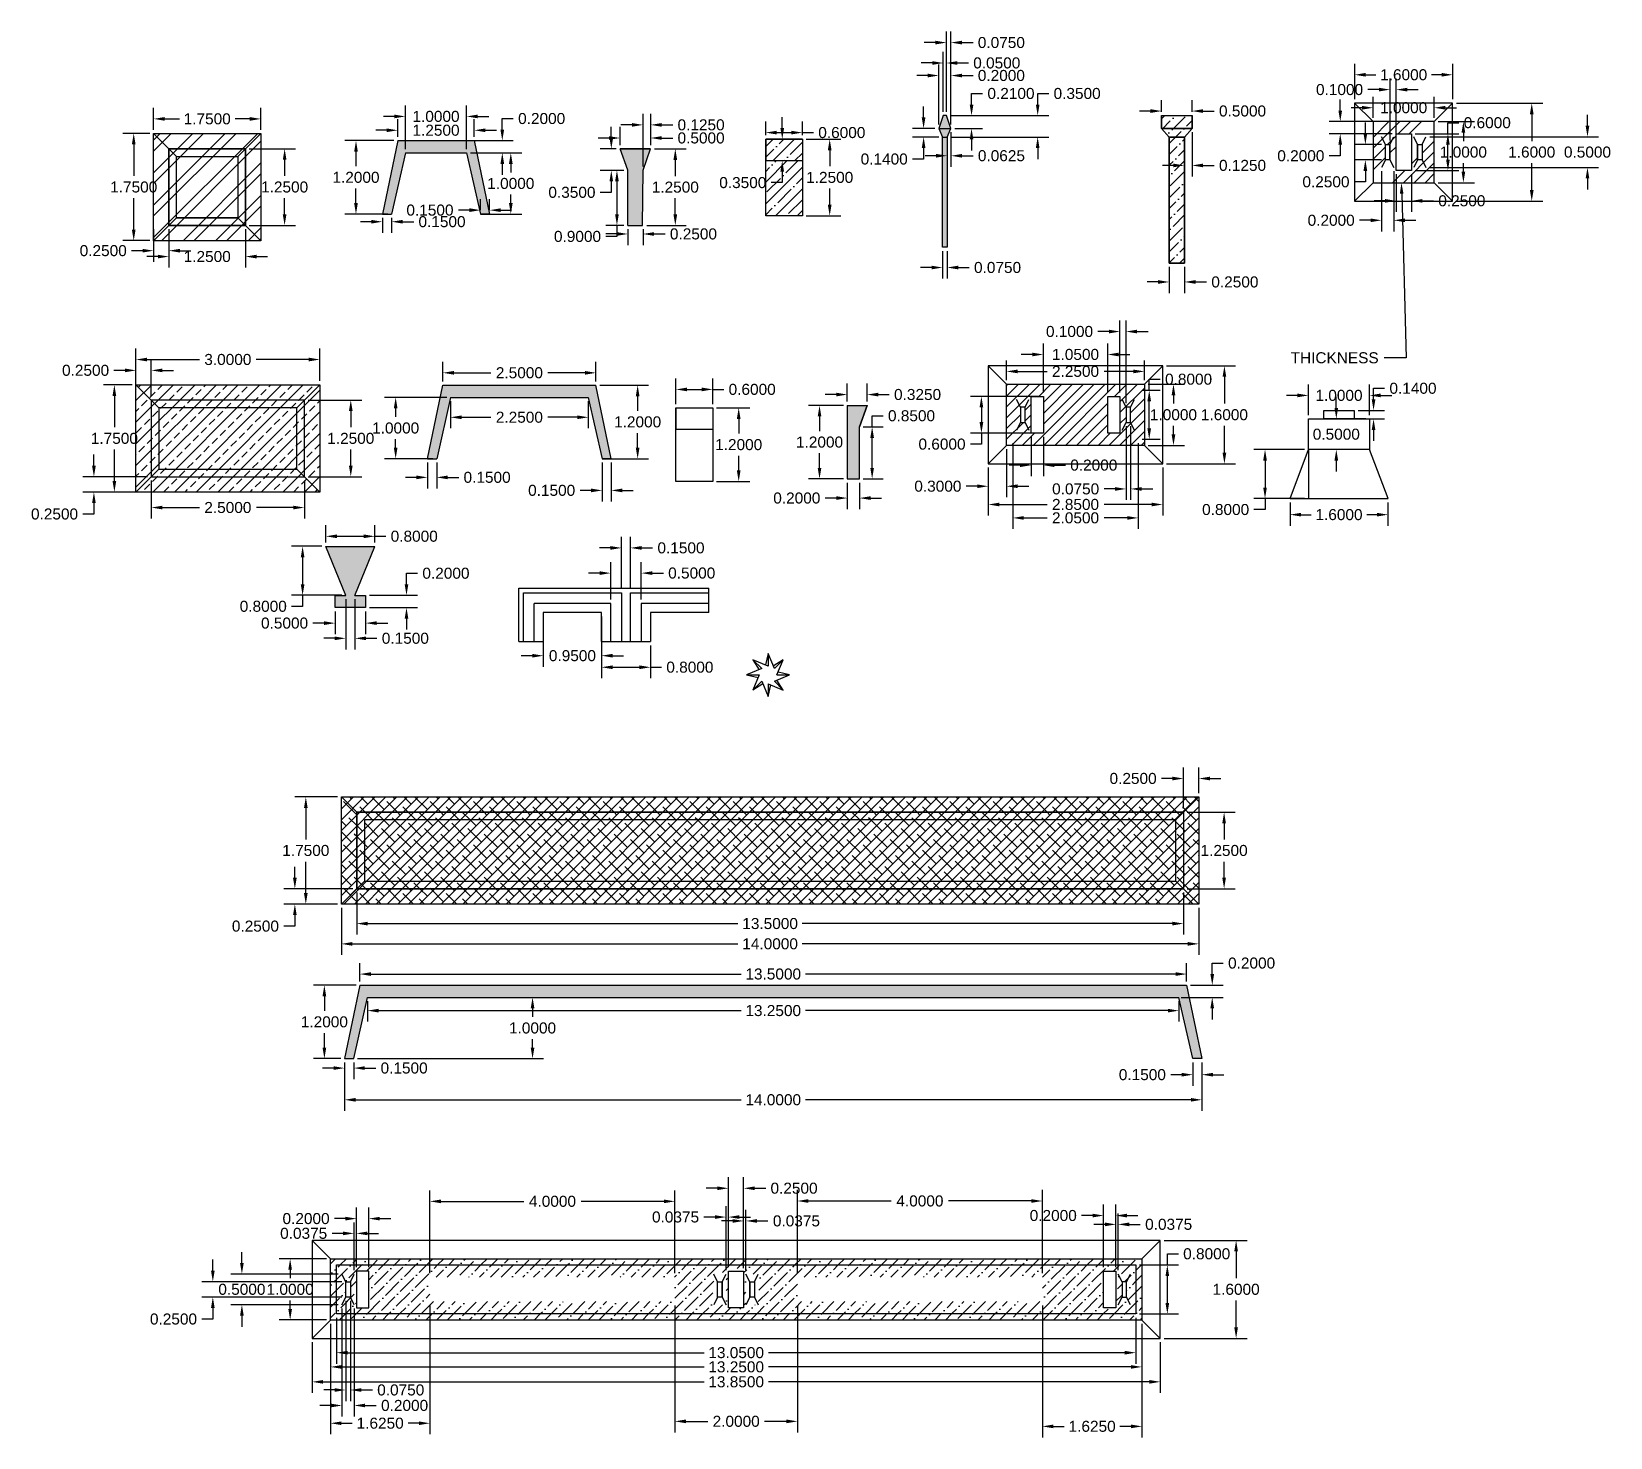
# Model space of a CAD drawing. Header units: inches. Extents: x -9.8 to 16, y -17.1 to 5.8.
import ezdxf
from ezdxf import colors
from ezdxf.entities.mleader import LeaderData, LeaderLine
from ezdxf.math import Vec2, Vec3

# ---------------------------------------------------------------- set-up
doc = ezdxf.new("R2010")
doc.units = ezdxf.units.IN
doc.header["$MEASUREMENT"] = 0
doc.styles.get("Standard").update_dxf_attribs({"font": 'arial.ttf'})
doc.dimstyles.get("Standard").update_dxf_attribs({"dimtxt": 0.18, "dimasz": 0.18, "dimexe": 0.18, "dimexo": 0.0625, "dimgap": 0.09, "dimtad": 0, "dimtih": 1, "dimtoh": 1, "dimdec": 4, "dimzin": 0, "dimdsep": 46, "dimtxsty": 'Standard', "dimcen": 0.09, "dimadec": 0, "dimazin": 0, "dimtfac": 1, "dimtdec": 4, "dimtofl": 0, "dimtmove": 0, "dimatfit": 3, "dimfxl": 1, "dimtolj": 1, "dimtzin": 0, "dimarcsym": 0})
pattern_1 = [(45, (-1.5273, 1.77797), (-0.176777, 0.176777), []), (45, (-1.35053, 1.77797), (-0.176777, 0.176777), [0.125, -0.0625])]

msp = doc.modelspace()

# ---------------------------------------------------------------- blocks, each defined once
blk = doc.blocks.new('*D0')
at = {"color": 0, "lineweight": -2, "transparency": 16777216}
for p, q in [((-7.891, 4.146), (-8.333, 4.146)), ((-8.153, 3.966), (-8.153, 3.452)), ((-8.153, 2.576), (-8.153, 3.089)), ((-7.891, 2.396), (-8.333, 2.396))]:
    blk.add_line(p, q, dxfattribs=at)
at = {"color": 0, "transparency": 16777216}
for points in [[(-8.183, 3.966), (-8.123, 3.966), (-8.153, 4.146)], [(-8.183, 2.576), (-8.123, 2.576), (-8.153, 2.396)]]:
    blk.add_solid(points, dxfattribs=at)
at = {"layer": 'Defpoints', "color": 0, "transparency": 16777216}
for p in [(-8.153, 4.146), (-7.828, 4.146), (-7.828, 2.396)]:
    blk.add_point(p, dxfattribs=at)
at = {"color": 0, "transparency": 16777216, "insert": (-8.153, 3.271), "char_height": 0.18, "attachment_point": 5}
blk.add_mtext('\\A1;1.7500', dxfattribs=at)
blk = doc.blocks.new('*D1')
at = {"color": 0, "lineweight": -2, "transparency": 16777216}
for p, q in [((-7.828, 4.208), (-7.828, 4.564)), ((-7.648, 4.384), (-7.408, 4.384)), ((-6.258, 4.384), (-6.498, 4.384)), ((-6.078, 4.208), (-6.078, 4.564))]:
    blk.add_line(p, q, dxfattribs=at)
at = {"color": 0, "transparency": 16777216}
for points in [[(-7.648, 4.414), (-7.648, 4.354), (-7.828, 4.384)], [(-6.258, 4.414), (-6.258, 4.354), (-6.078, 4.384)]]:
    blk.add_solid(points, dxfattribs=at)
at = {"layer": 'Defpoints', "color": 0, "transparency": 16777216}
for p in [(-6.078, 4.384), (-7.828, 4.146), (-6.078, 4.146)]:
    blk.add_point(p, dxfattribs=at)
at = {"color": 0, "transparency": 16777216, "insert": (-6.953, 4.384), "char_height": 0.18, "attachment_point": 5}
blk.add_mtext('\\A1;1.7500', dxfattribs=at)
blk = doc.blocks.new('*D2')
at = {"color": 0, "lineweight": -2, "transparency": 16777216}
for p, q in [((-7.828, 2.583), (-7.828, 2.052)), ((-7.578, 2.583), (-7.578, 2.052)), ((-8.008, 2.232), (-8.188, 2.232)), ((-7.398, 2.232), (-7.218, 2.232))]:
    blk.add_line(p, q, dxfattribs=at)
at = {"color": 0, "transparency": 16777216}
for points in [[(-8.008, 2.262), (-8.008, 2.202), (-7.828, 2.232)], [(-7.398, 2.262), (-7.398, 2.202), (-7.578, 2.232)]]:
    blk.add_solid(points, dxfattribs=at)
at = {"layer": 'Defpoints', "color": 0, "transparency": 16777216}
for p in [(-7.828, 2.646), (-7.578, 2.646), (-7.828, 2.232)]:
    blk.add_point(p, dxfattribs=at)
at = {"color": 0, "transparency": 16777216, "insert": (-8.651, 2.232), "char_height": 0.18, "attachment_point": 5}
blk.add_mtext('\\A1;0.2500', dxfattribs=at)
blk = doc.blocks.new('*D3')
at = {"color": 0, "lineweight": -2, "transparency": 16777216}
for p, q in [((-7.578, 2.583), (-7.578, 1.956)), ((-6.328, 2.583), (-6.328, 1.956)), ((-7.758, 2.136), (-7.938, 2.136)), ((-6.148, 2.136), (-5.968, 2.136))]:
    blk.add_line(p, q, dxfattribs=at)
at = {"color": 0, "transparency": 16777216}
for points in [[(-7.758, 2.166), (-7.758, 2.106), (-7.578, 2.136)], [(-6.148, 2.166), (-6.148, 2.106), (-6.328, 2.136)]]:
    blk.add_solid(points, dxfattribs=at)
at = {"layer": 'Defpoints', "color": 0, "transparency": 16777216}
for p in [(-7.578, 2.646), (-6.328, 2.646), (-6.328, 2.136)]:
    blk.add_point(p, dxfattribs=at)
at = {"color": 0, "transparency": 16777216, "insert": (-6.953, 2.136), "char_height": 0.18, "attachment_point": 5}
blk.add_mtext('\\A1;1.2500', dxfattribs=at)
blk = doc.blocks.new('*D4')
at = {"color": 0, "lineweight": -2, "transparency": 16777216}
for p, q in [((-6.266, 3.896), (-5.509, 3.896)), ((-5.689, 3.716), (-5.689, 3.452)), ((-5.689, 2.826), (-5.689, 3.089)), ((-6.266, 2.646), (-5.509, 2.646))]:
    blk.add_line(p, q, dxfattribs=at)
at = {"color": 0, "transparency": 16777216}
for points in [[(-5.719, 3.716), (-5.659, 3.716), (-5.689, 3.896)], [(-5.719, 2.826), (-5.659, 2.826), (-5.689, 2.646)]]:
    blk.add_solid(points, dxfattribs=at)
at = {"layer": 'Defpoints', "color": 0, "transparency": 16777216}
for p in [(-6.328, 3.896), (-5.689, 3.896), (-6.328, 2.646)]:
    blk.add_point(p, dxfattribs=at)
at = {"color": 0, "transparency": 16777216, "insert": (-5.689, 3.271), "char_height": 0.18, "attachment_point": 5}
blk.add_mtext('\\A1;1.2500', dxfattribs=at)
blk = doc.blocks.new('*D5')
at = {"color": 0, "lineweight": -2, "transparency": 16777216}
for p, q in [((-4.022, 4.198), (-4.202, 4.198)), ((-3.842, 4.092), (-3.842, 4.378)), ((-2.592, 4.092), (-2.592, 4.378)), ((-2.412, 4.198), (-2.232, 4.198))]:
    blk.add_line(p, q, dxfattribs=at)
at = {"color": 0, "transparency": 16777216}
for points in [[(-4.022, 4.228), (-4.022, 4.168), (-3.842, 4.198)], [(-2.412, 4.228), (-2.412, 4.168), (-2.592, 4.198)]]:
    blk.add_solid(points, dxfattribs=at)
at = {"layer": 'Defpoints', "color": 0, "transparency": 16777216}
for p in [(-2.592, 4.198), (-3.842, 4.029), (-2.592, 4.029)]:
    blk.add_point(p, dxfattribs=at)
at = {"color": 0, "transparency": 16777216, "insert": (-3.217, 4.198), "char_height": 0.18, "attachment_point": 5}
blk.add_mtext('\\A1;1.2500', dxfattribs=at)
blk = doc.blocks.new('*D6')
at = {"color": 0, "lineweight": -2, "transparency": 16777216}
for p, q in [((-4.272, 2.705), (-4.452, 2.705)), ((-4.092, 2.767), (-4.092, 2.525)), ((-3.942, 2.767), (-3.942, 2.525)), ((-3.762, 2.705), (-3.582, 2.705))]:
    blk.add_line(p, q, dxfattribs=at)
at = {"color": 0, "transparency": 16777216}
for points in [[(-4.272, 2.735), (-4.272, 2.675), (-4.092, 2.705)], [(-3.762, 2.735), (-3.762, 2.675), (-3.942, 2.705)]]:
    blk.add_solid(points, dxfattribs=at)
at = {"layer": 'Defpoints', "color": 0, "transparency": 16777216}
for p in [(-4.092, 2.829), (-3.942, 2.829), (-3.942, 2.705)]:
    blk.add_point(p, dxfattribs=at)
at = {"color": 0, "transparency": 16777216, "insert": (-3.119, 2.705), "char_height": 0.18, "attachment_point": 5}
blk.add_mtext('\\A1;0.1500', dxfattribs=at)
blk = doc.blocks.new('*D7')
at = {"color": 0, "lineweight": -2, "transparency": 16777216}
for p, q in [((-2.672, 2.894), (-2.852, 2.894)), ((-2.492, 2.892), (-2.492, 3.074)), ((-2.342, 2.892), (-2.342, 3.074)), ((-2.162, 2.894), (-1.982, 2.894))]:
    blk.add_line(p, q, dxfattribs=at)
at = {"color": 0, "transparency": 16777216}
for points in [[(-2.672, 2.924), (-2.672, 2.864), (-2.492, 2.894)], [(-2.162, 2.924), (-2.162, 2.864), (-2.342, 2.894)]]:
    blk.add_solid(points, dxfattribs=at)
at = {"layer": 'Defpoints', "color": 0, "transparency": 16777216}
for p in [(-2.492, 2.894), (-2.492, 2.829), (-2.342, 2.829)]:
    blk.add_point(p, dxfattribs=at)
at = {"color": 0, "transparency": 16777216, "insert": (-3.316, 2.894), "char_height": 0.18, "attachment_point": 5}
blk.add_mtext('\\A1;0.1500', dxfattribs=at)
blk = doc.blocks.new('*D8')
at = {"color": 0, "lineweight": -2, "transparency": 16777216}
for p, q in [((-3.897, 4.424), (-4.077, 4.424)), ((-3.717, 3.892), (-3.717, 4.604)), ((-2.717, 3.892), (-2.717, 4.604)), ((-2.537, 4.424), (-2.357, 4.424))]:
    blk.add_line(p, q, dxfattribs=at)
at = {"color": 0, "transparency": 16777216}
for points in [[(-3.897, 4.454), (-3.897, 4.394), (-3.717, 4.424)], [(-2.537, 4.454), (-2.537, 4.394), (-2.717, 4.424)]]:
    blk.add_solid(points, dxfattribs=at)
at = {"layer": 'Defpoints', "color": 0, "transparency": 16777216}
for p in [(-2.717, 4.424), (-3.717, 3.829), (-2.717, 3.829)]:
    blk.add_point(p, dxfattribs=at)
at = {"color": 0, "transparency": 16777216, "insert": (-3.217, 4.424), "char_height": 0.18, "attachment_point": 5}
blk.add_mtext('\\A1;1.0000', dxfattribs=at)
blk = doc.blocks.new('*D9')
at = {"color": 0, "lineweight": -2, "transparency": 16777216}
for p, q in [((-2.135, 4.209), (-2.135, 4.389)), ((-2.135, 4.389), (-1.955, 4.389)), ((-2.655, 4.029), (-1.955, 4.029)), ((-2.655, 3.829), (-1.955, 3.829)), ((-2.135, 3.649), (-2.135, 3.469))]:
    blk.add_line(p, q, dxfattribs=at)
at = {"color": 0, "transparency": 16777216}
for points in [[(-2.165, 4.209), (-2.105, 4.209), (-2.135, 4.029)], [(-2.165, 3.649), (-2.105, 3.649), (-2.135, 3.829)]]:
    blk.add_solid(points, dxfattribs=at)
at = {"layer": 'Defpoints', "color": 0, "transparency": 16777216}
for p in [(-2.717, 4.029), (-2.135, 4.029), (-2.717, 3.829)]:
    blk.add_point(p, dxfattribs=at)
at = {"color": 0, "transparency": 16777216, "insert": (-1.492, 4.389), "char_height": 0.18, "attachment_point": 5}
blk.add_mtext('\\A1;0.2000', dxfattribs=at)
blk = doc.blocks.new('*D10')
at = {"color": 0, "lineweight": -2, "transparency": 16777216}
for p, q in [((-0.087, 2.582), (-0.087, 2.325)), ((0.163, 2.582), (0.163, 2.325)), ((-0.267, 2.505), (-0.447, 2.505)), ((0.343, 2.505), (0.523, 2.505))]:
    blk.add_line(p, q, dxfattribs=at)
at = {"color": 0, "transparency": 16777216}
for points in [[(-0.267, 2.535), (-0.267, 2.475), (-0.087, 2.505)], [(0.343, 2.535), (0.343, 2.475), (0.163, 2.505)]]:
    blk.add_solid(points, dxfattribs=at)
at = {"layer": 'Defpoints', "color": 0, "transparency": 16777216}
for p in [(-0.087, 2.644), (0.163, 2.644), (0.163, 2.505)]:
    blk.add_point(p, dxfattribs=at)
at = {"color": 0, "transparency": 16777216, "insert": (0.986, 2.505), "char_height": 0.18, "attachment_point": 5}
blk.add_mtext('\\A1;0.2500', dxfattribs=at)
blk = doc.blocks.new('*D11')
at = {"color": 0, "lineweight": -2, "transparency": 16777216}
for p, q in [((2.828, 4.053), (3.391, 4.053)), ((3.211, 3.873), (3.211, 3.61)), ((3.211, 2.983), (3.211, 3.246)), ((2.828, 2.803), (3.391, 2.803))]:
    blk.add_line(p, q, dxfattribs=at)
at = {"color": 0, "transparency": 16777216}
for points in [[(3.181, 3.873), (3.241, 3.873), (3.211, 4.053)], [(3.181, 2.983), (3.241, 2.983), (3.211, 2.803)]]:
    blk.add_solid(points, dxfattribs=at)
at = {"layer": 'Defpoints', "color": 0, "transparency": 16777216}
for p in [(2.766, 4.053), (2.766, 2.803), (3.211, 2.803)]:
    blk.add_point(p, dxfattribs=at)
at = {"color": 0, "transparency": 16777216, "insert": (3.211, 3.428), "char_height": 0.18, "attachment_point": 5}
blk.add_mtext('\\A1;1.2500', dxfattribs=at)
blk = doc.blocks.new('*D12')
at = {"color": 0, "lineweight": -2, "transparency": 16777216}
for p, q in [((12.083, 4.404), (12.083, 4.746)), ((13.083, 4.404), (13.083, 4.746)), ((11.903, 4.566), (11.723, 4.566)), ((13.263, 4.566), (13.443, 4.566))]:
    blk.add_line(p, q, dxfattribs=at)
at = {"color": 0, "transparency": 16777216}
for points in [[(11.903, 4.596), (11.903, 4.536), (12.083, 4.566)], [(13.263, 4.596), (13.263, 4.536), (13.083, 4.566)]]:
    blk.add_solid(points, dxfattribs=at)
at = {"layer": 'Defpoints', "color": 0, "transparency": 16777216}
for p in [(12.083, 4.566), (12.083, 4.341), (13.083, 4.341)]:
    blk.add_point(p, dxfattribs=at)
at = {"color": 0, "transparency": 16777216, "insert": (12.583, 4.566), "char_height": 0.18, "attachment_point": 5}
blk.add_mtext('\\A1;1.0000', dxfattribs=at)
blk = doc.blocks.new('*D13')
at = {"color": 0, "lineweight": -2, "transparency": 16777216}
for p, q in [((12.46, 3.479), (12.46, 2.866)), ((12.71, 3.479), (12.71, 2.866)), ((12.28, 3.046), (12.1, 3.046)), ((12.89, 3.046), (13.07, 3.046))]:
    blk.add_line(p, q, dxfattribs=at)
at = {"color": 0, "transparency": 16777216}
for points in [[(12.28, 3.076), (12.28, 3.016), (12.46, 3.046)], [(12.89, 3.076), (12.89, 3.016), (12.71, 3.046)]]:
    blk.add_solid(points, dxfattribs=at)
at = {"layer": 'Defpoints', "color": 0, "transparency": 16777216}
for p in [(12.46, 3.541), (12.71, 3.541), (12.71, 3.046)]:
    blk.add_point(p, dxfattribs=at)
at = {"color": 0, "transparency": 16777216, "insert": (13.533, 3.046), "char_height": 0.18, "attachment_point": 5}
blk.add_mtext('\\A1;0.2500', dxfattribs=at)
blk = doc.blocks.new('*D14')
at = {"color": 0, "lineweight": -2, "transparency": 16777216}
for p, q in [((12.772, 4.141), (13.485, 4.141)), ((13.305, 4.141), (13.305, 4.321)), ((13.305, 4.321), (13.485, 4.321)), ((13.305, 3.721), (13.305, 3.961)), ((12.772, 3.541), (13.485, 3.541))]:
    blk.add_line(p, q, dxfattribs=at)
at = {"color": 0, "transparency": 16777216}
for points in [[(13.275, 3.961), (13.335, 3.961), (13.305, 4.141)], [(13.275, 3.721), (13.335, 3.721), (13.305, 3.541)]]:
    blk.add_solid(points, dxfattribs=at)
at = {"layer": 'Defpoints', "color": 0, "transparency": 16777216}
for p in [(12.71, 4.141), (13.305, 4.141), (12.71, 3.541)]:
    blk.add_point(p, dxfattribs=at)
at = {"color": 0, "transparency": 16777216, "insert": (13.948, 4.321), "char_height": 0.18, "attachment_point": 5}
blk.add_mtext('\\A1;0.6000', dxfattribs=at)
blk = doc.blocks.new('*D15')
at = {"color": 0, "lineweight": -2, "transparency": 16777216}
for p, q in [((13.145, 4.341), (13.738, 4.341)), ((13.558, 4.161), (13.558, 4.023)), ((13.558, 3.521), (13.558, 3.659)), ((13.145, 3.341), (13.738, 3.341))]:
    blk.add_line(p, q, dxfattribs=at)
at = {"color": 0, "transparency": 16777216}
for points in [[(13.528, 4.161), (13.588, 4.161), (13.558, 4.341)], [(13.528, 3.521), (13.588, 3.521), (13.558, 3.341)]]:
    blk.add_solid(points, dxfattribs=at)
at = {"layer": 'Defpoints', "color": 0, "transparency": 16777216}
for p in [(13.083, 4.341), (13.083, 3.341), (13.558, 3.341)]:
    blk.add_point(p, dxfattribs=at)
at = {"color": 0, "transparency": 16777216, "insert": (13.558, 3.841), "char_height": 0.18, "attachment_point": 5}
blk.add_mtext('\\A1;1.0000', dxfattribs=at)
blk = doc.blocks.new('*D16')
at = {"color": 0, "lineweight": -2, "transparency": 16777216}
for p, q in [((-8.179, 0.042), (-8.649, 0.042)), ((-8.469, -0.138), (-8.469, -0.651)), ((-8.469, -1.528), (-8.469, -1.015)), ((-8.179, -1.708), (-8.649, -1.708))]:
    blk.add_line(p, q, dxfattribs=at)
at = {"color": 0, "transparency": 16777216}
for points in [[(-8.499, -0.138), (-8.439, -0.138), (-8.469, 0.042)], [(-8.499, -1.528), (-8.439, -1.528), (-8.469, -1.708)]]:
    blk.add_solid(points, dxfattribs=at)
at = {"layer": 'Defpoints', "color": 0, "transparency": 16777216}
for p in [(-8.469, 0.042), (-8.116, 0.042), (-8.116, -1.708)]:
    blk.add_point(p, dxfattribs=at)
at = {"color": 0, "transparency": 16777216, "insert": (-8.469, -0.833), "char_height": 0.18, "attachment_point": 5}
blk.add_mtext('\\A1;1.7500', dxfattribs=at)
blk = doc.blocks.new('*D17')
at = {"color": 0, "lineweight": -2, "transparency": 16777216}
for p, q in [((-8.803, -1.278), (-8.803, -1.098)), ((-7.929, -1.458), (-8.983, -1.458)), ((-7.929, -1.708), (-8.983, -1.708)), ((-8.803, -1.888), (-8.803, -2.068)), ((-8.803, -2.068), (-8.983, -2.068))]:
    blk.add_line(p, q, dxfattribs=at)
at = {"color": 0, "transparency": 16777216}
for points in [[(-8.833, -1.278), (-8.773, -1.278), (-8.803, -1.458)], [(-8.833, -1.888), (-8.773, -1.888), (-8.803, -1.708)]]:
    blk.add_solid(points, dxfattribs=at)
at = {"layer": 'Defpoints', "color": 0, "transparency": 16777216}
for p in [(-7.866, -1.458), (-8.803, -1.708), (-7.866, -1.708)]:
    blk.add_point(p, dxfattribs=at)
at = {"color": 0, "transparency": 16777216, "insert": (-9.446, -2.068), "char_height": 0.18, "attachment_point": 5}
blk.add_mtext('\\A1;0.2500', dxfattribs=at)
blk = doc.blocks.new('*D18')
at = {"color": 0, "lineweight": -2, "transparency": 16777216}
for p, q in [((-8.296, 0.278), (-8.476, 0.278)), ((-8.116, -0.145), (-8.116, 0.458)), ((-7.866, -0.145), (-7.866, 0.458)), ((-7.686, 0.278), (-7.506, 0.278))]:
    blk.add_line(p, q, dxfattribs=at)
at = {"color": 0, "transparency": 16777216}
for points in [[(-8.296, 0.308), (-8.296, 0.248), (-8.116, 0.278)], [(-7.686, 0.308), (-7.686, 0.248), (-7.866, 0.278)]]:
    blk.add_solid(points, dxfattribs=at)
at = {"layer": 'Defpoints', "color": 0, "transparency": 16777216}
for p in [(-8.116, 0.278), (-8.116, -0.208), (-7.866, -0.208)]:
    blk.add_point(p, dxfattribs=at)
at = {"color": 0, "transparency": 16777216, "insert": (-8.939, 0.278), "char_height": 0.18, "attachment_point": 5}
blk.add_mtext('\\A1;0.2500', dxfattribs=at)
blk = doc.blocks.new('*D19')
at = {"color": 0, "lineweight": -2, "transparency": 16777216}
for p, q in [((-8.116, 0.105), (-8.116, 0.635)), ((-5.116, 0.105), (-5.116, 0.635)), ((-7.936, 0.455), (-7.079, 0.455)), ((-5.296, 0.455), (-6.153, 0.455))]:
    blk.add_line(p, q, dxfattribs=at)
at = {"color": 0, "transparency": 16777216}
for points in [[(-7.936, 0.485), (-7.936, 0.425), (-8.116, 0.455)], [(-5.296, 0.485), (-5.296, 0.425), (-5.116, 0.455)]]:
    blk.add_solid(points, dxfattribs=at)
at = {"layer": 'Defpoints', "color": 0, "transparency": 16777216}
for p in [(-5.116, 0.455), (-8.116, 0.042), (-5.116, 0.042)]:
    blk.add_point(p, dxfattribs=at)
at = {"color": 0, "transparency": 16777216, "insert": (-6.616, 0.455), "char_height": 0.18, "attachment_point": 5}
blk.add_mtext('\\A1;3.0000', dxfattribs=at)
blk = doc.blocks.new('*D20')
at = {"color": 0, "lineweight": -2, "transparency": 16777216}
for p, q in [((-7.866, -1.52), (-7.866, -2.142)), ((-5.366, -1.52), (-5.366, -2.142)), ((-7.686, -1.962), (-7.081, -1.962)), ((-5.546, -1.962), (-6.151, -1.962))]:
    blk.add_line(p, q, dxfattribs=at)
at = {"color": 0, "transparency": 16777216}
for points in [[(-7.686, -1.932), (-7.686, -1.992), (-7.866, -1.962)], [(-5.546, -1.932), (-5.546, -1.992), (-5.366, -1.962)]]:
    blk.add_solid(points, dxfattribs=at)
at = {"layer": 'Defpoints', "color": 0, "transparency": 16777216}
for p in [(-7.866, -1.458), (-5.366, -1.458), (-5.366, -1.962)]:
    blk.add_point(p, dxfattribs=at)
at = {"color": 0, "transparency": 16777216, "insert": (-6.616, -1.962), "char_height": 0.18, "attachment_point": 5}
blk.add_mtext('\\A1;2.5000', dxfattribs=at)
blk = doc.blocks.new('*D21')
at = {"color": 0, "lineweight": -2, "transparency": 16777216}
for p, q in [((-5.304, -0.208), (-4.429, -0.208)), ((-4.609, -0.388), (-4.609, -0.651)), ((-4.609, -1.278), (-4.609, -1.015)), ((-5.304, -1.458), (-4.429, -1.458))]:
    blk.add_line(p, q, dxfattribs=at)
at = {"color": 0, "transparency": 16777216}
for points in [[(-4.639, -0.388), (-4.579, -0.388), (-4.609, -0.208)], [(-4.639, -1.278), (-4.579, -1.278), (-4.609, -1.458)]]:
    blk.add_solid(points, dxfattribs=at)
at = {"layer": 'Defpoints', "color": 0, "transparency": 16777216}
for p in [(-5.366, -0.208), (-4.609, -0.208), (-5.366, -1.458)]:
    blk.add_point(p, dxfattribs=at)
at = {"color": 0, "transparency": 16777216, "insert": (-4.609, -0.833), "char_height": 0.18, "attachment_point": 5}
blk.add_mtext('\\A1;1.2500', dxfattribs=at)
blk = doc.blocks.new('*D22')
at = {"color": 0, "lineweight": -2, "transparency": 16777216}
for p, q in [((11.957, 4.146), (11.957, 4.326)), ((12.222, 3.966), (11.777, 3.966)), ((12.222, 3.716), (11.777, 3.716)), ((11.957, 3.356), (11.777, 3.356)), ((11.957, 3.536), (11.957, 3.356))]:
    blk.add_line(p, q, dxfattribs=at)
at = {"color": 0, "transparency": 16777216}
for points in [[(11.927, 4.146), (11.987, 4.146), (11.957, 3.966)], [(11.927, 3.536), (11.987, 3.536), (11.957, 3.716)]]:
    blk.add_solid(points, dxfattribs=at)
at = {"layer": 'Defpoints', "color": 0, "transparency": 16777216}
for p in [(12.285, 3.966), (11.957, 3.716), (12.285, 3.716)]:
    blk.add_point(p, dxfattribs=at)
at = {"color": 0, "transparency": 16777216, "insert": (11.314, 3.356), "char_height": 0.18, "attachment_point": 5}
blk.add_mtext('\\A1;0.2500', dxfattribs=at)
blk = doc.blocks.new('*D23')
at = {"color": 0, "lineweight": -2, "transparency": 16777216}
for p, q in [((11.547, 4.521), (11.547, 4.701)), ((12.397, 4.341), (11.367, 4.341)), ((12.397, 4.141), (11.367, 4.141)), ((11.547, 3.961), (11.547, 3.781)), ((11.547, 3.781), (11.367, 3.781))]:
    blk.add_line(p, q, dxfattribs=at)
at = {"color": 0, "transparency": 16777216}
for points in [[(11.517, 4.521), (11.577, 4.521), (11.547, 4.341)], [(11.517, 3.961), (11.577, 3.961), (11.547, 4.141)]]:
    blk.add_solid(points, dxfattribs=at)
at = {"layer": 'Defpoints', "color": 0, "transparency": 16777216}
for p in [(11.547, 4.141), (12.46, 4.341), (12.46, 4.141)]:
    blk.add_point(p, dxfattribs=at)
at = {"color": 0, "transparency": 16777216, "insert": (10.904, 3.781), "char_height": 0.18, "attachment_point": 5}
blk.add_mtext('\\A1;0.2000', dxfattribs=at)
blk = doc.blocks.new('*D24')
at = {"color": 0, "lineweight": -2, "transparency": 16777216}
for p, q in [((3.498, -0.231), (3.498, 0.063)), ((3.823, -0.231), (3.823, 0.063)), ((3.318, -0.117), (3.138, -0.117)), ((4.003, -0.117), (4.183, -0.117))]:
    blk.add_line(p, q, dxfattribs=at)
at = {"color": 0, "transparency": 16777216}
for points in [[(3.318, -0.087), (3.318, -0.147), (3.498, -0.117)], [(4.003, -0.087), (4.003, -0.147), (3.823, -0.117)]]:
    blk.add_solid(points, dxfattribs=at)
at = {"layer": 'Defpoints', "color": 0, "transparency": 16777216}
for p in [(3.823, -0.117), (3.498, -0.294), (3.823, -0.294)]:
    blk.add_point(p, dxfattribs=at)
at = {"color": 0, "transparency": 16777216, "insert": (4.646, -0.117), "char_height": 0.18, "attachment_point": 5}
blk.add_mtext('\\A1;0.3250', dxfattribs=at)
blk = doc.blocks.new('*D25')
at = {"color": 0, "lineweight": -2, "transparency": 16777216}
for p, q in [((3.904, -0.644), (3.904, -0.464)), ((3.904, -0.464), (4.084, -0.464)), ((3.76, -0.644), (4.084, -0.644)), ((3.904, -1.314), (3.904, -0.824)), ((3.76, -1.494), (4.084, -1.494))]:
    blk.add_line(p, q, dxfattribs=at)
at = {"color": 0, "transparency": 16777216}
for points in [[(3.874, -0.824), (3.934, -0.824), (3.904, -0.644)], [(3.874, -1.314), (3.934, -1.314), (3.904, -1.494)]]:
    blk.add_solid(points, dxfattribs=at)
at = {"layer": 'Defpoints', "color": 0, "transparency": 16777216}
for p in [(3.698, -0.644), (3.904, -0.644), (3.698, -1.494)]:
    blk.add_point(p, dxfattribs=at)
at = {"color": 0, "transparency": 16777216, "insert": (4.547, -0.464), "char_height": 0.18, "attachment_point": 5}
blk.add_mtext('\\A1;0.8500', dxfattribs=at)
blk = doc.blocks.new('*D26')
at = {"color": 0, "lineweight": -2, "transparency": 16777216}
for p, q in [((1.364, -0.335), (1.905, -0.335)), ((1.725, -0.515), (1.725, -0.753)), ((1.725, -1.355), (1.725, -1.117)), ((1.364, -1.535), (1.905, -1.535))]:
    blk.add_line(p, q, dxfattribs=at)
at = {"color": 0, "transparency": 16777216}
for points in [[(1.695, -0.515), (1.755, -0.515), (1.725, -0.335)], [(1.695, -1.355), (1.755, -1.355), (1.725, -1.535)]]:
    blk.add_solid(points, dxfattribs=at)
at = {"layer": 'Defpoints', "color": 0, "transparency": 16777216}
for p in [(1.301, -0.335), (1.301, -1.535), (1.725, -1.535)]:
    blk.add_point(p, dxfattribs=at)
at = {"color": 0, "transparency": 16777216, "insert": (1.725, -0.935), "char_height": 0.18, "attachment_point": 5}
blk.add_mtext('\\A1;1.2000', dxfattribs=at)
blk = doc.blocks.new('*D27')
at = {"color": 0, "lineweight": -2, "transparency": 16777216}
for p, q in [((0.701, -0.272), (0.701, 0.147)), ((1.301, -0.272), (1.301, 0.147)), ((0.881, -0.033), (1.121, -0.033)), ((1.301, -0.033), (1.481, -0.033))]:
    blk.add_line(p, q, dxfattribs=at)
at = {"color": 0, "transparency": 16777216}
for points in [[(0.881, -0.003), (0.881, -0.063), (0.701, -0.033)], [(1.121, -0.003), (1.121, -0.063), (1.301, -0.033)]]:
    blk.add_solid(points, dxfattribs=at)
at = {"layer": 'Defpoints', "color": 0, "transparency": 16777216}
for p in [(1.301, -0.033), (0.701, -0.335), (1.301, -0.335)]:
    blk.add_point(p, dxfattribs=at)
at = {"color": 0, "transparency": 16777216, "insert": (1.945, -0.033), "char_height": 0.18, "attachment_point": 5}
blk.add_mtext('\\A1;0.6000', dxfattribs=at)
blk = doc.blocks.new('*D28')
at = {"color": 0, "lineweight": -2, "transparency": 16777216}
for p, q in [((-2.981, -0.226), (-2.981, -0.668)), ((-0.731, -0.226), (-0.731, -0.668)), ((-2.801, -0.488), (-2.321, -0.488)), ((-0.911, -0.488), (-1.391, -0.488))]:
    blk.add_line(p, q, dxfattribs=at)
at = {"color": 0, "transparency": 16777216}
for points in [[(-2.801, -0.458), (-2.801, -0.518), (-2.981, -0.488)], [(-0.911, -0.458), (-0.911, -0.518), (-0.731, -0.488)]]:
    blk.add_solid(points, dxfattribs=at)
at = {"layer": 'Defpoints', "color": 0, "transparency": 16777216}
for p in [(-2.981, -0.164), (-0.731, -0.164), (-0.731, -0.488)]:
    blk.add_point(p, dxfattribs=at)
at = {"color": 0, "transparency": 16777216, "insert": (-1.856, -0.488), "char_height": 0.18, "attachment_point": 5}
blk.add_mtext('\\A1;2.2500', dxfattribs=at)
blk = doc.blocks.new('*D29')
at = {"color": 0, "lineweight": -2, "transparency": 16777216}
for p, q in [((-3.106, 0.099), (-3.106, 0.418)), ((-0.606, 0.099), (-0.606, 0.418)), ((-2.926, 0.238), (-2.321, 0.238)), ((-0.786, 0.238), (-1.391, 0.238))]:
    blk.add_line(p, q, dxfattribs=at)
at = {"color": 0, "transparency": 16777216}
for points in [[(-2.926, 0.268), (-2.926, 0.208), (-3.106, 0.238)], [(-0.786, 0.268), (-0.786, 0.208), (-0.606, 0.238)]]:
    blk.add_solid(points, dxfattribs=at)
at = {"layer": 'Defpoints', "color": 0, "transparency": 16777216}
for p in [(-3.106, 0.036), (-0.606, 0.238), (-0.606, 0.036)]:
    blk.add_point(p, dxfattribs=at)
at = {"color": 0, "transparency": 16777216, "insert": (-1.856, 0.238), "char_height": 0.18, "attachment_point": 5}
blk.add_mtext('\\A1;2.5000', dxfattribs=at)
blk = doc.blocks.new('*D30')
at = {"color": 0, "lineweight": -2, "transparency": 16777216}
for p, q in [((-3.356, -1.226), (-3.356, -1.649)), ((-3.206, -1.226), (-3.206, -1.649)), ((-3.536, -1.469), (-3.716, -1.469)), ((-3.026, -1.469), (-2.846, -1.469))]:
    blk.add_line(p, q, dxfattribs=at)
at = {"color": 0, "transparency": 16777216}
for points in [[(-3.536, -1.439), (-3.536, -1.499), (-3.356, -1.469)], [(-3.026, -1.439), (-3.026, -1.499), (-3.206, -1.469)]]:
    blk.add_solid(points, dxfattribs=at)
at = {"layer": 'Defpoints', "color": 0, "transparency": 16777216}
for p in [(-3.356, -1.164), (-3.206, -1.164), (-3.206, -1.469)]:
    blk.add_point(p, dxfattribs=at)
at = {"color": 0, "transparency": 16777216, "insert": (-2.383, -1.469), "char_height": 0.18, "attachment_point": 5}
blk.add_mtext('\\A1;0.1500', dxfattribs=at)
blk = doc.blocks.new('*D31')
at = {"color": 0, "lineweight": -2, "transparency": 16777216}
for p, q in [((-3.043, -0.164), (-4.056, -0.164)), ((-3.876, -0.344), (-3.876, -0.482)), ((-3.876, -0.984), (-3.876, -0.846)), ((-3.268, -1.164), (-4.056, -1.164))]:
    blk.add_line(p, q, dxfattribs=at)
at = {"color": 0, "transparency": 16777216}
for points in [[(-3.906, -0.344), (-3.846, -0.344), (-3.876, -0.164)], [(-3.906, -0.984), (-3.846, -0.984), (-3.876, -1.164)]]:
    blk.add_solid(points, dxfattribs=at)
at = {"layer": 'Defpoints', "color": 0, "transparency": 16777216}
for p in [(-2.981, -0.164), (-3.876, -1.164), (-3.206, -1.164)]:
    blk.add_point(p, dxfattribs=at)
at = {"color": 0, "transparency": 16777216, "insert": (-3.876, -0.664), "char_height": 0.18, "attachment_point": 5}
blk.add_mtext('\\A1;1.0000', dxfattribs=at)
blk = doc.blocks.new('*D32')
at = {"color": 0, "lineweight": -2, "transparency": 16777216}
for p, q in [((-0.543, 0.036), (0.255, 0.036)), ((0.075, -0.144), (0.075, -0.382)), ((0.075, -0.984), (0.075, -0.746)), ((-0.443, -1.164), (0.255, -1.164))]:
    blk.add_line(p, q, dxfattribs=at)
at = {"color": 0, "transparency": 16777216}
for points in [[(0.045, -0.144), (0.105, -0.144), (0.075, 0.036)], [(0.045, -0.984), (0.105, -0.984), (0.075, -1.164)]]:
    blk.add_solid(points, dxfattribs=at)
at = {"layer": 'Defpoints', "color": 0, "transparency": 16777216}
for p in [(-0.606, 0.036), (-0.506, -1.164), (0.075, -1.164)]:
    blk.add_point(p, dxfattribs=at)
at = {"color": 0, "transparency": 16777216, "insert": (0.075, -0.564), "char_height": 0.18, "attachment_point": 5}
blk.add_mtext('\\A1;1.2000', dxfattribs=at)
blk = doc.blocks.new('*D33')
at = {"color": 0, "lineweight": -2, "transparency": 16777216}
for p, q in [((-0.506, -1.226), (-0.506, -1.862)), ((-0.356, -1.226), (-0.356, -1.862)), ((-0.686, -1.682), (-0.866, -1.682)), ((-0.176, -1.682), (0.004, -1.682))]:
    blk.add_line(p, q, dxfattribs=at)
at = {"color": 0, "transparency": 16777216}
for points in [[(-0.686, -1.652), (-0.686, -1.712), (-0.506, -1.682)], [(-0.176, -1.652), (-0.176, -1.712), (-0.356, -1.682)]]:
    blk.add_solid(points, dxfattribs=at)
at = {"layer": 'Defpoints', "color": 0, "transparency": 16777216}
for p in [(-0.506, -1.164), (-0.356, -1.164), (-0.506, -1.682)]:
    blk.add_point(p, dxfattribs=at)
at = {"color": 0, "transparency": 16777216, "insert": (-1.329, -1.682), "char_height": 0.18, "attachment_point": 5}
blk.add_mtext('\\A1;0.1500', dxfattribs=at)
blk = doc.blocks.new('*D34')
at = {"color": 0, "lineweight": -2, "transparency": 16777216}
for p, q in [((11.483, -0.335), (11.483, -0.155)), ((11.965, -0.515), (11.303, -0.515)), ((11.965, -1.015), (11.303, -1.015)), ((11.483, -1.195), (11.483, -1.375))]:
    blk.add_line(p, q, dxfattribs=at)
at = {"color": 0, "transparency": 16777216}
for points in [[(11.453, -0.335), (11.513, -0.335), (11.483, -0.515)], [(11.453, -1.195), (11.513, -1.195), (11.483, -1.015)]]:
    blk.add_solid(points, dxfattribs=at)
at = {"layer": 'Defpoints', "color": 0, "transparency": 16777216}
for p in [(12.027, -0.515), (11.483, -1.015), (12.027, -1.015)]:
    blk.add_point(p, dxfattribs=at)
at = {"color": 0, "transparency": 16777216, "insert": (11.483, -0.765), "char_height": 0.18, "attachment_point": 5}
blk.add_mtext('\\A1;0.5000', dxfattribs=at)
blk = doc.blocks.new('*D35')
at = {"color": 0, "lineweight": -2, "transparency": 16777216}
for p, q in [((11.027, -0.452), (11.027, 0.049)), ((12.027, -0.452), (12.027, 0.049)), ((10.847, -0.131), (10.667, -0.131)), ((12.207, -0.131), (12.387, -0.131))]:
    blk.add_line(p, q, dxfattribs=at)
at = {"color": 0, "transparency": 16777216}
for points in [[(10.847, -0.101), (10.847, -0.161), (11.027, -0.131)], [(12.207, -0.101), (12.207, -0.161), (12.027, -0.131)]]:
    blk.add_solid(points, dxfattribs=at)
at = {"layer": 'Defpoints', "color": 0, "transparency": 16777216}
for p in [(12.027, -0.131), (11.027, -0.515), (12.027, -0.515)]:
    blk.add_point(p, dxfattribs=at)
at = {"color": 0, "transparency": 16777216, "insert": (11.527, -0.131), "char_height": 0.18, "attachment_point": 5}
blk.add_mtext('\\A1;1.0000', dxfattribs=at)
blk = doc.blocks.new('*D36')
at = {"color": 0, "lineweight": -2, "transparency": 16777216}
for p, q in [((12.36, 4.029), (12.36, 5.042)), ((12.46, 4.029), (12.46, 5.042)), ((12.18, 4.862), (12, 4.862)), ((12.64, 4.862), (12.82, 4.862))]:
    blk.add_line(p, q, dxfattribs=at)
at = {"color": 0, "transparency": 16777216}
for points in [[(12.18, 4.892), (12.18, 4.832), (12.36, 4.862)], [(12.64, 4.892), (12.64, 4.832), (12.46, 4.862)]]:
    blk.add_solid(points, dxfattribs=at)
at = {"layer": 'Defpoints', "color": 0, "transparency": 16777216}
for p in [(12.36, 4.862), (12.36, 3.966), (12.46, 3.966)]:
    blk.add_point(p, dxfattribs=at)
at = {"color": 0, "transparency": 16777216, "insert": (11.536, 4.862), "char_height": 0.18, "attachment_point": 5}
blk.add_mtext('\\A1;0.1000', dxfattribs=at)
blk = doc.blocks.new('*D37')
at = {"color": 0, "lineweight": -2, "transparency": 16777216}
for p, q in [((-3.905, 4.029), (-4.704, 4.029)), ((-4.524, 3.849), (-4.524, 3.611)), ((-4.524, 3.009), (-4.524, 3.247)), ((-4.005, 2.829), (-4.704, 2.829))]:
    blk.add_line(p, q, dxfattribs=at)
at = {"color": 0, "transparency": 16777216}
for points in [[(-4.554, 3.849), (-4.494, 3.849), (-4.524, 4.029)], [(-4.554, 3.009), (-4.494, 3.009), (-4.524, 2.829)]]:
    blk.add_solid(points, dxfattribs=at)
at = {"layer": 'Defpoints', "color": 0, "transparency": 16777216}
for p in [(-3.842, 4.029), (-4.524, 2.829), (-3.942, 2.829)]:
    blk.add_point(p, dxfattribs=at)
at = {"color": 0, "transparency": 16777216, "insert": (-4.524, 3.429), "char_height": 0.18, "attachment_point": 5}
blk.add_mtext('\\A1;1.2000', dxfattribs=at)
blk = doc.blocks.new('*D38')
at = {"color": 0, "lineweight": -2, "transparency": 16777216}
for p, q in [((-2.655, 3.829), (-1.816, 3.829)), ((-1.996, 3.649), (-1.996, 3.511)), ((-1.996, 3.009), (-1.996, 3.147)), ((-2.43, 2.829), (-1.816, 2.829))]:
    blk.add_line(p, q, dxfattribs=at)
at = {"color": 0, "transparency": 16777216}
for points in [[(-2.026, 3.649), (-1.966, 3.649), (-1.996, 3.829)], [(-2.026, 3.009), (-1.966, 3.009), (-1.996, 2.829)]]:
    blk.add_solid(points, dxfattribs=at)
at = {"layer": 'Defpoints', "color": 0, "transparency": 16777216}
for p in [(-2.717, 3.829), (-1.996, 3.829), (-2.492, 2.829)]:
    blk.add_point(p, dxfattribs=at)
at = {"color": 0, "transparency": 16777216, "insert": (-1.996, 3.329), "char_height": 0.18, "attachment_point": 5}
blk.add_mtext('\\A1;1.0000', dxfattribs=at)
blk = doc.blocks.new('*D39')
at = {"color": 0, "lineweight": -2, "transparency": 16777216}
for p, q in [((6.1, 0.116), (6.1, 0.441)), ((6.28, 0.261), (6.76, 0.261)), ((8.17, 0.261), (7.69, 0.261)), ((8.35, 0.116), (8.35, 0.441))]:
    blk.add_line(p, q, dxfattribs=at)
at = {"color": 0, "transparency": 16777216}
for points in [[(6.28, 0.291), (6.28, 0.231), (6.1, 0.261)], [(8.17, 0.291), (8.17, 0.231), (8.35, 0.261)]]:
    blk.add_solid(points, dxfattribs=at)
at = {"layer": 'Defpoints', "color": 0, "transparency": 16777216}
for p in [(8.35, 0.261), (6.1, 0.053), (8.35, 0.053)]:
    blk.add_point(p, dxfattribs=at)
at = {"color": 0, "transparency": 16777216, "insert": (7.225, 0.261), "char_height": 0.18, "attachment_point": 5}
blk.add_mtext('\\A1;2.2500', dxfattribs=at)
blk = doc.blocks.new('*D40')
at = {"color": 0, "lineweight": -2, "transparency": 16777216}
for p, q in [((6.5, -0.809), (6.5, -1.45)), ((6.7, -0.809), (6.7, -1.45)), ((6.32, -1.27), (6.14, -1.27)), ((6.88, -1.27), (7.06, -1.27))]:
    blk.add_line(p, q, dxfattribs=at)
at = {"color": 0, "transparency": 16777216}
for points in [[(6.32, -1.24), (6.32, -1.3), (6.5, -1.27)], [(6.88, -1.24), (6.88, -1.3), (6.7, -1.27)]]:
    blk.add_solid(points, dxfattribs=at)
at = {"layer": 'Defpoints', "color": 0, "transparency": 16777216}
for p in [(6.5, -0.747), (6.7, -0.747), (6.7, -1.27)]:
    blk.add_point(p, dxfattribs=at)
at = {"color": 0, "transparency": 16777216, "insert": (7.523, -1.27), "char_height": 0.18, "attachment_point": 5}
blk.add_mtext('\\A1;0.2000', dxfattribs=at)
blk = doc.blocks.new('*D41')
at = {"color": 0, "lineweight": -2, "transparency": 16777216}
for p, q in [((6.637, -0.147), (5.508, -0.147)), ((5.688, -0.327), (5.688, -0.567)), ((6.637, -0.747), (5.508, -0.747)), ((5.688, -0.747), (5.688, -0.927)), ((5.688, -0.927), (5.508, -0.927))]:
    blk.add_line(p, q, dxfattribs=at)
at = {"color": 0, "transparency": 16777216}
for points in [[(5.658, -0.327), (5.718, -0.327), (5.688, -0.147)], [(5.658, -0.567), (5.718, -0.567), (5.688, -0.747)]]:
    blk.add_solid(points, dxfattribs=at)
at = {"layer": 'Defpoints', "color": 0, "transparency": 16777216}
for p in [(6.7, -0.147), (5.688, -0.747), (6.7, -0.747)]:
    blk.add_point(p, dxfattribs=at)
at = {"color": 0, "transparency": 16777216, "insert": (5.045, -0.927), "char_height": 0.18, "attachment_point": 5}
blk.add_mtext('\\A1;0.6000', dxfattribs=at)
blk = doc.blocks.new('*D42')
at = {"color": 0, "lineweight": -2, "transparency": 16777216}
for p, q in [((8.412, 0.053), (9.004, 0.053)), ((8.824, -0.127), (8.824, -0.265)), ((8.824, -0.767), (8.824, -0.629)), ((8.412, -0.947), (9.004, -0.947))]:
    blk.add_line(p, q, dxfattribs=at)
at = {"color": 0, "transparency": 16777216}
for points in [[(8.794, -0.127), (8.854, -0.127), (8.824, 0.053)], [(8.794, -0.767), (8.854, -0.767), (8.824, -0.947)]]:
    blk.add_solid(points, dxfattribs=at)
at = {"layer": 'Defpoints', "color": 0, "transparency": 16777216}
for p in [(8.35, 0.053), (8.35, -0.947), (8.824, -0.947)]:
    blk.add_point(p, dxfattribs=at)
at = {"color": 0, "transparency": 16777216, "insert": (8.824, -0.447), "char_height": 0.18, "attachment_point": 5}
blk.add_mtext('\\A1;1.0000', dxfattribs=at)
blk = doc.blocks.new('*D43')
at = {"color": 0, "lineweight": -2, "transparency": 16777216}
for p, q in [((6.52, 0.537), (6.34, 0.537)), ((6.7, -0.084), (6.7, 0.717)), ((7.75, -0.084), (7.75, 0.717)), ((7.93, 0.537), (8.11, 0.537))]:
    blk.add_line(p, q, dxfattribs=at)
at = {"color": 0, "transparency": 16777216}
for points in [[(6.52, 0.567), (6.52, 0.507), (6.7, 0.537)], [(7.93, 0.567), (7.93, 0.507), (7.75, 0.537)]]:
    blk.add_solid(points, dxfattribs=at)
at = {"layer": 'Defpoints', "color": 0, "transparency": 16777216}
for p in [(7.75, 0.537), (6.7, -0.147), (7.75, -0.147)]:
    blk.add_point(p, dxfattribs=at)
at = {"color": 0, "transparency": 16777216, "insert": (7.225, 0.537), "char_height": 0.18, "attachment_point": 5}
blk.add_mtext('\\A1;1.0500', dxfattribs=at)
blk = doc.blocks.new('*D44')
at = {"color": 0, "lineweight": -2, "transparency": 16777216}
for p, q in [((8.05, -0.634), (8.05, -1.838)), ((8.125, -0.634), (8.125, -1.838)), ((7.87, -1.658), (7.69, -1.658)), ((8.305, -1.658), (8.485, -1.658))]:
    blk.add_line(p, q, dxfattribs=at)
at = {"color": 0, "transparency": 16777216}
for points in [[(7.87, -1.628), (7.87, -1.688), (8.05, -1.658)], [(8.305, -1.628), (8.305, -1.688), (8.125, -1.658)]]:
    blk.add_solid(points, dxfattribs=at)
at = {"layer": 'Defpoints', "color": 0, "transparency": 16777216}
for p in [(8.05, -0.572), (8.125, -0.572), (8.05, -1.658)]:
    blk.add_point(p, dxfattribs=at)
at = {"color": 0, "transparency": 16777216, "insert": (7.227, -1.658), "char_height": 0.18, "attachment_point": 5}
blk.add_mtext('\\A1;0.0750', dxfattribs=at)
blk = doc.blocks.new('*D45')
at = {"color": 0, "lineweight": -2, "transparency": 16777216}
for p, q in [((7.95, -0.084), (7.95, 1.092)), ((8.05, -0.259), (8.05, 1.092)), ((7.77, 0.912), (7.59, 0.912)), ((8.23, 0.912), (8.41, 0.912))]:
    blk.add_line(p, q, dxfattribs=at)
at = {"color": 0, "transparency": 16777216}
for points in [[(7.77, 0.942), (7.77, 0.882), (7.95, 0.912)], [(8.23, 0.942), (8.23, 0.882), (8.05, 0.912)]]:
    blk.add_solid(points, dxfattribs=at)
at = {"layer": 'Defpoints', "color": 0, "transparency": 16777216}
for p in [(7.95, 0.912), (7.95, -0.147), (8.05, -0.322)]:
    blk.add_point(p, dxfattribs=at)
at = {"color": 0, "transparency": 16777216, "insert": (7.127, 0.912), "char_height": 0.18, "attachment_point": 5}
blk.add_mtext('\\A1;0.1000', dxfattribs=at)
blk = doc.blocks.new('*D46')
at = {"color": 0, "lineweight": -2, "transparency": 16777216}
for p, q in [((10.965, -1.015), (10.139, -1.015)), ((10.319, -1.195), (10.319, -1.635)), ((10.965, -1.815), (10.139, -1.815)), ((10.319, -1.995), (10.139, -1.995)), ((10.319, -1.815), (10.319, -1.995))]:
    blk.add_line(p, q, dxfattribs=at)
at = {"color": 0, "transparency": 16777216}
for points in [[(10.289, -1.195), (10.349, -1.195), (10.319, -1.015)], [(10.289, -1.635), (10.349, -1.635), (10.319, -1.815)]]:
    blk.add_solid(points, dxfattribs=at)
at = {"layer": 'Defpoints', "color": 0, "transparency": 16777216}
for p in [(11.027, -1.015), (10.319, -1.815), (11.027, -1.815)]:
    blk.add_point(p, dxfattribs=at)
at = {"color": 0, "transparency": 16777216, "insert": (9.676, -1.995), "char_height": 0.18, "attachment_point": 5}
blk.add_mtext('\\A1;0.8000', dxfattribs=at)
blk = doc.blocks.new('*D47')
at = {"color": 0, "lineweight": -2, "transparency": 16777216}
for p, q in [((10.727, -1.877), (10.727, -2.258)), ((12.327, -1.877), (12.327, -2.258)), ((10.907, -2.078), (11.072, -2.078)), ((12.147, -2.078), (11.982, -2.078))]:
    blk.add_line(p, q, dxfattribs=at)
at = {"color": 0, "transparency": 16777216}
for points in [[(10.907, -2.048), (10.907, -2.108), (10.727, -2.078)], [(12.147, -2.048), (12.147, -2.108), (12.327, -2.078)]]:
    blk.add_solid(points, dxfattribs=at)
at = {"layer": 'Defpoints', "color": 0, "transparency": 16777216}
for p in [(10.727, -1.815), (12.327, -1.815), (12.327, -2.078)]:
    blk.add_point(p, dxfattribs=at)
at = {"color": 0, "transparency": 16777216, "insert": (11.527, -2.078), "char_height": 0.18, "attachment_point": 5}
blk.add_mtext('\\A1;1.6000', dxfattribs=at)
blk = doc.blocks.new('*D48')
at = {"color": 0, "lineweight": -2, "transparency": 16777216}
for p, q in [((5.8, -1.309), (5.8, -2.092)), ((8.65, -1.309), (8.65, -2.092)), ((5.98, -1.912), (6.76, -1.912)), ((8.47, -1.912), (7.69, -1.912))]:
    blk.add_line(p, q, dxfattribs=at)
at = {"color": 0, "transparency": 16777216}
for points in [[(5.98, -1.882), (5.98, -1.942), (5.8, -1.912)], [(8.47, -1.882), (8.47, -1.942), (8.65, -1.912)]]:
    blk.add_solid(points, dxfattribs=at)
at = {"layer": 'Defpoints', "color": 0, "transparency": 16777216}
for p in [(5.8, -1.247, -0.8), (8.65, -1.247, -0.8), (8.65, -1.912)]:
    blk.add_point(p, dxfattribs=at)
at = {"color": 0, "transparency": 16777216, "insert": (7.225, -1.912), "char_height": 0.18, "attachment_point": 5}
blk.add_mtext('\\A1;2.8500', dxfattribs=at)
blk = doc.blocks.new('*D49')
at = {"color": 0, "lineweight": -2, "transparency": 16777216}
for p, q in [((6.1, -1.009), (6.1, -1.794)), ((5.8, -1.309), (5.8, -1.794)), ((5.62, -1.614), (5.44, -1.614)), ((6.28, -1.614), (6.46, -1.614))]:
    blk.add_line(p, q, dxfattribs=at)
at = {"color": 0, "transparency": 16777216}
for points in [[(5.62, -1.584), (5.62, -1.644), (5.8, -1.614)], [(6.28, -1.584), (6.28, -1.644), (6.1, -1.614)]]:
    blk.add_solid(points, dxfattribs=at)
at = {"layer": 'Defpoints', "color": 0, "transparency": 16777216}
for p in [(6.1, -0.947), (5.8, -1.247, -0.8), (5.8, -1.614)]:
    blk.add_point(p, dxfattribs=at)
at = {"color": 0, "transparency": 16777216, "insert": (4.977, -1.614), "char_height": 0.18, "attachment_point": 5}
blk.add_mtext('\\A1;0.3000', dxfattribs=at)
blk = doc.blocks.new('*D50')
at = {"color": 0, "lineweight": -2, "transparency": 16777216}
for p, q in [((8.712, 0.353), (9.836, 0.353)), ((9.656, 0.173), (9.656, -0.265)), ((9.656, -1.067), (9.656, -0.629)), ((8.712, -1.247), (9.836, -1.247))]:
    blk.add_line(p, q, dxfattribs=at)
at = {"color": 0, "transparency": 16777216}
for points in [[(9.626, 0.173), (9.686, 0.173), (9.656, 0.353)], [(9.626, -1.067), (9.686, -1.067), (9.656, -1.247)]]:
    blk.add_solid(points, dxfattribs=at)
at = {"layer": 'Defpoints', "color": 0, "transparency": 16777216}
for p in [(8.65, 0.353, -0.8), (9.656, 0.353), (8.65, -1.247, -0.8)]:
    blk.add_point(p, dxfattribs=at)
at = {"color": 0, "transparency": 16777216, "insert": (9.656, -0.447), "char_height": 0.18, "attachment_point": 5}
blk.add_mtext('\\A1;1.6000', dxfattribs=at)
blk = doc.blocks.new('*D51')
at = {"color": 0, "lineweight": -2, "transparency": 16777216}
for p, q in [((11.783, 4.704), (11.783, 5.284)), ((13.383, 4.704), (13.383, 5.284)), ((11.963, 5.104), (12.128, 5.104)), ((13.203, 5.104), (13.037, 5.104))]:
    blk.add_line(p, q, dxfattribs=at)
at = {"color": 0, "transparency": 16777216}
for points in [[(11.963, 5.134), (11.963, 5.074), (11.783, 5.104)], [(13.203, 5.134), (13.203, 5.074), (13.383, 5.104)]]:
    blk.add_solid(points, dxfattribs=at)
at = {"layer": 'Defpoints', "color": 0, "transparency": 16777216}
for p in [(11.783, 5.104), (11.783, 4.641, -0.8), (13.383, 4.641, -0.8)]:
    blk.add_point(p, dxfattribs=at)
at = {"color": 0, "transparency": 16777216, "insert": (12.583, 5.104), "char_height": 0.18, "attachment_point": 5}
blk.add_mtext('\\A1;1.6000', dxfattribs=at)
blk = doc.blocks.new('*D52')
at = {"color": 0, "lineweight": -2, "transparency": 16777216}
for p, q in [((13.445, 4.641), (14.854, 4.641)), ((14.674, 4.461), (14.674, 4.023)), ((14.674, 3.221), (14.674, 3.659)), ((13.445, 3.041), (14.854, 3.041))]:
    blk.add_line(p, q, dxfattribs=at)
at = {"color": 0, "transparency": 16777216}
for points in [[(14.644, 4.461), (14.704, 4.461), (14.674, 4.641)], [(14.644, 3.221), (14.704, 3.221), (14.674, 3.041)]]:
    blk.add_solid(points, dxfattribs=at)
at = {"layer": 'Defpoints', "color": 0, "transparency": 16777216}
for p in [(13.383, 4.641, -0.8), (14.674, 4.641), (13.383, 3.041, -0.8)]:
    blk.add_point(p, dxfattribs=at)
at = {"color": 0, "transparency": 16777216, "insert": (14.674, 3.841), "char_height": 0.18, "attachment_point": 5}
blk.add_mtext('\\A1;1.6000', dxfattribs=at)
blk = doc.blocks.new('*D53')
at = {"color": 0, "lineweight": -2, "transparency": 16777216}
for p, q in [((3.435, -0.294), (2.865, -0.294)), ((3.045, -0.474), (3.045, -0.712)), ((3.045, -1.314), (3.045, -1.076)), ((3.435, -1.494), (2.865, -1.494))]:
    blk.add_line(p, q, dxfattribs=at)
at = {"color": 0, "transparency": 16777216}
for points in [[(3.015, -0.474), (3.075, -0.474), (3.045, -0.294)], [(3.015, -1.314), (3.075, -1.314), (3.045, -1.494)]]:
    blk.add_solid(points, dxfattribs=at)
at = {"layer": 'Defpoints', "color": 0, "transparency": 16777216}
for p in [(3.498, -0.294, 0.6), (3.045, -1.494), (3.498, -1.494, 0.6)]:
    blk.add_point(p, dxfattribs=at)
at = {"color": 0, "transparency": 16777216, "insert": (3.045, -0.894), "char_height": 0.18, "attachment_point": 5}
blk.add_mtext('\\A1;1.2000', dxfattribs=at)
blk = doc.blocks.new('*D54')
at = {"color": 0, "lineweight": -2, "transparency": 16777216}
for p, q in [((3.498, -1.556), (3.498, -1.987)), ((3.698, -1.556), (3.698, -1.987)), ((3.318, -1.807), (3.138, -1.807)), ((3.878, -1.807), (4.058, -1.807))]:
    blk.add_line(p, q, dxfattribs=at)
at = {"color": 0, "transparency": 16777216}
for points in [[(3.318, -1.777), (3.318, -1.837), (3.498, -1.807)], [(3.878, -1.777), (3.878, -1.837), (3.698, -1.807)]]:
    blk.add_solid(points, dxfattribs=at)
at = {"layer": 'Defpoints', "color": 0, "transparency": 16777216}
for p in [(3.498, -1.494), (3.698, -1.494), (3.498, -1.807)]:
    blk.add_point(p, dxfattribs=at)
at = {"color": 0, "transparency": 16777216, "insert": (2.674, -1.807), "char_height": 0.18, "attachment_point": 5}
blk.add_mtext('\\A1;0.2000', dxfattribs=at)
blk = doc.blocks.new('*D55')
at = {"color": 0, "lineweight": -2, "transparency": 16777216}
for p, q in [((6.2, -0.909), (6.2, -2.311)), ((8.25, -0.909), (8.25, -2.311)), ((6.38, -2.131), (6.76, -2.131)), ((8.07, -2.131), (7.69, -2.131))]:
    blk.add_line(p, q, dxfattribs=at)
at = {"color": 0, "transparency": 16777216}
for points in [[(6.38, -2.101), (6.38, -2.161), (6.2, -2.131)], [(8.07, -2.101), (8.07, -2.161), (8.25, -2.131)]]:
    blk.add_solid(points, dxfattribs=at)
at = {"layer": 'Defpoints', "color": 0, "transparency": 16777216}
for p in [(6.2, -0.847, -0.8), (8.25, -0.847, -0.8), (6.2, -2.131)]:
    blk.add_point(p, dxfattribs=at)
at = {"color": 0, "transparency": 16777216, "insert": (7.225, -2.131), "char_height": 0.18, "attachment_point": 5}
blk.add_mtext('\\A1;2.0500', dxfattribs=at)
blk = doc.blocks.new('*D56')
at = {"color": 0, "lineweight": -2, "transparency": 16777216}
for p, q in [((8.428, -0.047), (8.428, 0.133)), ((8.428, 0.133), (8.608, 0.133)), ((8.312, -0.047), (8.608, -0.047)), ((8.428, -0.667), (8.428, -0.227)), ((8.312, -0.847), (8.608, -0.847))]:
    blk.add_line(p, q, dxfattribs=at)
at = {"color": 0, "transparency": 16777216}
for points in [[(8.398, -0.227), (8.458, -0.227), (8.428, -0.047)], [(8.398, -0.667), (8.458, -0.667), (8.428, -0.847)]]:
    blk.add_solid(points, dxfattribs=at)
at = {"layer": 'Defpoints', "color": 0, "transparency": 16777216}
for p in [(8.25, -0.047), (8.428, -0.047), (8.25, -0.847)]:
    blk.add_point(p, dxfattribs=at)
at = {"color": 0, "transparency": 16777216, "insert": (9.071, 0.133), "char_height": 0.18, "attachment_point": 5}
blk.add_mtext('\\A1;0.8000', dxfattribs=at)
blk = doc.blocks.new('*D57')
at = {"color": 0, "lineweight": -2, "transparency": 16777216}
for p, q in [((2.436, 4.233), (2.436, 4.413)), ((2.228, 4.053), (2.616, 4.053)), ((2.228, 3.703), (2.616, 3.703)), ((2.436, 3.523), (2.436, 3.343)), ((2.436, 3.343), (2.256, 3.343))]:
    blk.add_line(p, q, dxfattribs=at)
at = {"color": 0, "transparency": 16777216}
for points in [[(2.406, 4.233), (2.466, 4.233), (2.436, 4.053)], [(2.406, 3.523), (2.466, 3.523), (2.436, 3.703)]]:
    blk.add_solid(points, dxfattribs=at)
at = {"layer": 'Defpoints', "color": 0, "transparency": 16777216}
for p in [(2.166, 4.053, 0.25), (2.166, 3.703, 0.125), (2.436, 3.703)]:
    blk.add_point(p, dxfattribs=at)
at = {"color": 0, "transparency": 16777216, "insert": (1.792, 3.343), "char_height": 0.18, "attachment_point": 5}
blk.add_mtext('\\A1;0.3500', dxfattribs=at)
blk = doc.blocks.new('*D58')
at = {"color": 0, "lineweight": -2, "transparency": 16777216}
for p, q in [((-5.016, -2.533), (-5.016, -2.251)), ((-4.216, -2.533), (-4.216, -2.251)), ((-4.836, -2.431), (-4.396, -2.431)), ((-4.216, -2.431), (-4.036, -2.431))]:
    blk.add_line(p, q, dxfattribs=at)
at = {"color": 0, "transparency": 16777216}
for points in [[(-4.836, -2.401), (-4.836, -2.461), (-5.016, -2.431)], [(-4.396, -2.401), (-4.396, -2.461), (-4.216, -2.431)]]:
    blk.add_solid(points, dxfattribs=at)
at = {"layer": 'Defpoints', "color": 0, "transparency": 16777216}
for p in [(-4.216, -2.431), (-5.016, -2.595), (-4.216, -2.595)]:
    blk.add_point(p, dxfattribs=at)
at = {"color": 0, "transparency": 16777216, "insert": (-3.573, -2.431), "char_height": 0.18, "attachment_point": 5}
blk.add_mtext('\\A1;0.8000', dxfattribs=at)
blk = doc.blocks.new('*D59')
at = {"color": 0, "lineweight": -2, "transparency": 16777216}
for p, q in [((-5.079, -2.595), (-5.575, -2.595)), ((-5.395, -2.775), (-5.395, -3.215)), ((-4.754, -3.395), (-5.575, -3.395)), ((-5.395, -3.575), (-5.575, -3.575)), ((-5.395, -3.395), (-5.395, -3.575))]:
    blk.add_line(p, q, dxfattribs=at)
at = {"color": 0, "transparency": 16777216}
for points in [[(-5.425, -2.775), (-5.365, -2.775), (-5.395, -2.595)], [(-5.425, -3.215), (-5.365, -3.215), (-5.395, -3.395)]]:
    blk.add_solid(points, dxfattribs=at)
at = {"layer": 'Defpoints', "color": 0, "transparency": 16777216}
for p in [(-5.016, -2.595), (-5.395, -3.395), (-4.691, -3.395)]:
    blk.add_point(p, dxfattribs=at)
at = {"color": 0, "transparency": 16777216, "insert": (-6.038, -3.575), "char_height": 0.18, "attachment_point": 5}
blk.add_mtext('\\A1;0.8000', dxfattribs=at)
blk = doc.blocks.new('*D60')
at = {"color": 0, "lineweight": -2, "transparency": 16777216}
for p, q in [((-4.691, -3.458), (-4.691, -4.277)), ((-4.541, -3.458), (-4.541, -4.277)), ((-4.871, -4.097), (-5.051, -4.097)), ((-4.361, -4.097), (-4.181, -4.097))]:
    blk.add_line(p, q, dxfattribs=at)
at = {"color": 0, "transparency": 16777216}
for points in [[(-4.871, -4.067), (-4.871, -4.127), (-4.691, -4.097)], [(-4.361, -4.067), (-4.361, -4.127), (-4.541, -4.097)]]:
    blk.add_solid(points, dxfattribs=at)
at = {"layer": 'Defpoints', "color": 0, "transparency": 16777216}
for p in [(-4.691, -3.395), (-4.541, -3.395), (-4.541, -4.097)]:
    blk.add_point(p, dxfattribs=at)
at = {"color": 0, "transparency": 16777216, "insert": (-3.718, -4.097), "char_height": 0.18, "attachment_point": 5}
blk.add_mtext('\\A1;0.1500', dxfattribs=at)
blk = doc.blocks.new('*D61')
at = {"color": 0, "lineweight": -2, "transparency": 16777216}
for p, q in [((-5.046, -3.849), (-5.226, -3.849)), ((-4.866, -3.658), (-4.866, -4.029)), ((-4.366, -3.658), (-4.366, -4.029)), ((-4.186, -3.849), (-4.006, -3.849))]:
    blk.add_line(p, q, dxfattribs=at)
at = {"color": 0, "transparency": 16777216}
for points in [[(-5.046, -3.819), (-5.046, -3.879), (-4.866, -3.849)], [(-4.186, -3.819), (-4.186, -3.879), (-4.366, -3.849)]]:
    blk.add_solid(points, dxfattribs=at)
at = {"layer": 'Defpoints', "color": 0, "transparency": 16777216}
for p in [(-4.866, -3.595), (-4.366, -3.595), (-4.866, -3.849)]:
    blk.add_point(p, dxfattribs=at)
at = {"color": 0, "transparency": 16777216, "insert": (-5.69, -3.849), "char_height": 0.18, "attachment_point": 5}
blk.add_mtext('\\A1;0.5000', dxfattribs=at)
blk = doc.blocks.new('*D62')
at = {"color": 0, "lineweight": -2, "transparency": 16777216}
for p, q in [((-3.699, -3.215), (-3.699, -3.035)), ((-3.699, -3.035), (-3.519, -3.035)), ((-4.304, -3.395), (-3.519, -3.395)), ((-4.304, -3.595), (-3.519, -3.595)), ((-3.699, -3.775), (-3.699, -3.955))]:
    blk.add_line(p, q, dxfattribs=at)
at = {"color": 0, "transparency": 16777216}
for points in [[(-3.729, -3.215), (-3.669, -3.215), (-3.699, -3.395)], [(-3.729, -3.775), (-3.669, -3.775), (-3.699, -3.595)]]:
    blk.add_solid(points, dxfattribs=at)
at = {"layer": 'Defpoints', "color": 0, "transparency": 16777216}
for p in [(-4.366, -3.395), (-4.366, -3.595), (-3.699, -3.395)]:
    blk.add_point(p, dxfattribs=at)
at = {"color": 0, "transparency": 16777216, "insert": (-3.055, -3.035), "char_height": 0.18, "attachment_point": 5}
blk.add_mtext('\\A1;0.2000', dxfattribs=at)
blk = doc.blocks.new('*D63')
at = {"color": 0, "lineweight": -2, "transparency": 16777216}
for p, q in [((-1.465, -3.739), (-1.465, -4.561)), ((-0.515, -3.739), (-0.515, -4.561)), ((-1.645, -4.381), (-1.825, -4.381)), ((-0.335, -4.381), (-0.155, -4.381))]:
    blk.add_line(p, q, dxfattribs=at)
at = {"color": 0, "transparency": 16777216}
for points in [[(-1.645, -4.351), (-1.645, -4.411), (-1.465, -4.381)], [(-0.335, -4.351), (-0.335, -4.411), (-0.515, -4.381)]]:
    blk.add_solid(points, dxfattribs=at)
at = {"layer": 'Defpoints', "color": 0, "transparency": 16777216}
for p in [(-1.465, -3.677), (-0.515, -3.677), (-1.465, -4.381)]:
    blk.add_point(p, dxfattribs=at)
at = {"color": 0, "transparency": 16777216, "insert": (-0.99, -4.381), "char_height": 0.18, "attachment_point": 5}
blk.add_mtext('\\A1;0.9500', dxfattribs=at)
blk = doc.blocks.new('*D64')
at = {"color": 0, "lineweight": -2, "transparency": 16777216}
for p, q in [((-0.515, -4.214), (-0.515, -4.749)), ((0.285, -4.214), (0.285, -4.749)), ((-0.335, -4.569), (0.105, -4.569)), ((0.285, -4.569), (0.465, -4.569))]:
    blk.add_line(p, q, dxfattribs=at)
at = {"color": 0, "transparency": 16777216}
for points in [[(-0.335, -4.539), (-0.335, -4.599), (-0.515, -4.569)], [(0.105, -4.539), (0.105, -4.599), (0.285, -4.569)]]:
    blk.add_solid(points, dxfattribs=at)
at = {"layer": 'Defpoints', "color": 0, "transparency": 16777216}
for p in [(-0.515, -4.152), (0.285, -4.152), (0.285, -4.569)]:
    blk.add_point(p, dxfattribs=at)
at = {"color": 0, "transparency": 16777216, "insert": (0.928, -4.569), "char_height": 0.18, "attachment_point": 5}
blk.add_mtext('\\A1;0.8000', dxfattribs=at)
blk = doc.blocks.new('*D65')
at = {"color": 0, "lineweight": -2, "transparency": 16777216}
for p, q in [((-0.545, -3.032), (-0.725, -3.032)), ((-0.365, -3.464), (-0.365, -2.852)), ((0.135, -3.464), (0.135, -2.852)), ((0.315, -3.032), (0.495, -3.032))]:
    blk.add_line(p, q, dxfattribs=at)
at = {"color": 0, "transparency": 16777216}
for points in [[(-0.545, -3.002), (-0.545, -3.062), (-0.365, -3.032)], [(0.315, -3.002), (0.315, -3.062), (0.135, -3.032)]]:
    blk.add_solid(points, dxfattribs=at)
at = {"layer": 'Defpoints', "color": 0, "transparency": 16777216}
for p in [(0.135, -3.032), (-0.365, -3.527), (0.135, -3.527)]:
    blk.add_point(p, dxfattribs=at)
at = {"color": 0, "transparency": 16777216, "insert": (0.958, -3.032), "char_height": 0.18, "attachment_point": 5}
blk.add_mtext('\\A1;0.5000', dxfattribs=at)
blk = doc.blocks.new('*D66')
at = {"color": 0, "lineweight": -2, "transparency": 16777216}
for p, q in [((-0.19, -3.289), (-0.19, -2.441)), ((-0.04, -3.289), (-0.04, -2.441)), ((-0.37, -2.621), (-0.55, -2.621)), ((0.14, -2.621), (0.32, -2.621))]:
    blk.add_line(p, q, dxfattribs=at)
at = {"color": 0, "transparency": 16777216}
for points in [[(-0.37, -2.591), (-0.37, -2.651), (-0.19, -2.621)], [(0.14, -2.591), (0.14, -2.651), (-0.04, -2.621)]]:
    blk.add_solid(points, dxfattribs=at)
at = {"layer": 'Defpoints', "color": 0, "transparency": 16777216}
for p in [(-0.04, -2.621), (-0.19, -3.352), (-0.04, -3.352)]:
    blk.add_point(p, dxfattribs=at)
at = {"color": 0, "transparency": 16777216, "insert": (0.783, -2.621), "char_height": 0.18, "attachment_point": 5}
blk.add_mtext('\\A1;0.1500', dxfattribs=at)
blk = doc.blocks.new('*D67')
at = {"color": 0, "lineweight": -2, "transparency": 16777216}
for p, q in [((4.991, 4.29), (4.991, 5.272)), ((5.191, 4.29), (5.191, 5.272)), ((4.811, 5.092), (4.631, 5.092)), ((5.371, 5.092), (5.551, 5.092))]:
    blk.add_line(p, q, dxfattribs=at)
at = {"color": 0, "transparency": 16777216}
for points in [[(4.811, 5.122), (4.811, 5.062), (4.991, 5.092)], [(5.371, 5.122), (5.371, 5.062), (5.191, 5.092)]]:
    blk.add_solid(points, dxfattribs=at)
at = {"layer": 'Defpoints', "color": 0, "transparency": 16777216}
for p in [(5.191, 5.092), (4.991, 4.228), (5.191, 4.228)]:
    blk.add_point(p, dxfattribs=at)
at = {"color": 0, "transparency": 16777216, "insert": (6.014, 5.092), "char_height": 0.18, "attachment_point": 5}
blk.add_mtext('\\A1;0.2000', dxfattribs=at)
blk = doc.blocks.new('*D68')
at = {"color": 0, "lineweight": -2, "transparency": 16777216}
for p, q in [((5.066, 4.5), (5.066, 5.477)), ((5.116, 4.5), (5.116, 5.477)), ((4.886, 5.297), (4.706, 5.297)), ((5.296, 5.297), (5.476, 5.297))]:
    blk.add_line(p, q, dxfattribs=at)
at = {"color": 0, "transparency": 16777216}
for points in [[(4.886, 5.327), (4.886, 5.267), (5.066, 5.297)], [(5.296, 5.327), (5.296, 5.267), (5.116, 5.297)]]:
    blk.add_solid(points, dxfattribs=at)
at = {"layer": 'Defpoints', "color": 0, "transparency": 16777216}
for p in [(5.116, 5.297), (5.066, 4.438), (5.116, 4.438)]:
    blk.add_point(p, dxfattribs=at)
at = {"color": 0, "transparency": 16777216, "insert": (5.939, 5.297), "char_height": 0.18, "attachment_point": 5}
blk.add_mtext('\\A1;0.0500', dxfattribs=at)
blk = doc.blocks.new('*D69')
at = {"color": 0, "lineweight": -2, "transparency": 16777216}
for p, q in [((4.744, 4.408), (4.744, 4.588)), ((4.929, 4.228), (4.564, 4.228)), ((4.991, 4.088), (4.564, 4.088)), ((4.744, 3.908), (4.744, 3.728)), ((4.744, 3.728), (4.564, 3.728))]:
    blk.add_line(p, q, dxfattribs=at)
at = {"color": 0, "transparency": 16777216}
for points in [[(4.714, 4.408), (4.774, 4.408), (4.744, 4.228)], [(4.714, 3.908), (4.774, 3.908), (4.744, 4.088)]]:
    blk.add_solid(points, dxfattribs=at)
at = {"layer": 'Defpoints', "color": 0, "transparency": 16777216}
for p in [(4.991, 4.228), (4.744, 4.088), (5.054, 4.088)]:
    blk.add_point(p, dxfattribs=at)
at = {"color": 0, "transparency": 16777216, "insert": (4.101, 3.728), "char_height": 0.18, "attachment_point": 5}
blk.add_mtext('\\A1;0.1400', dxfattribs=at)
blk = doc.blocks.new('*D70')
at = {"color": 0, "lineweight": -2, "transparency": 16777216}
for p, q in [((5.054, 2.225), (5.054, 1.777)), ((5.129, 2.225), (5.129, 1.777)), ((4.874, 1.957), (4.694, 1.957)), ((5.309, 1.957), (5.489, 1.957))]:
    blk.add_line(p, q, dxfattribs=at)
at = {"color": 0, "transparency": 16777216}
for points in [[(4.874, 1.987), (4.874, 1.927), (5.054, 1.957)], [(5.309, 1.987), (5.309, 1.927), (5.129, 1.957)]]:
    blk.add_solid(points, dxfattribs=at)
at = {"layer": 'Defpoints', "color": 0, "transparency": 16777216}
for p in [(5.054, 2.288), (5.129, 2.288), (5.129, 1.957)]:
    blk.add_point(p, dxfattribs=at)
at = {"color": 0, "transparency": 16777216, "insert": (5.952, 1.957), "char_height": 0.18, "attachment_point": 5}
blk.add_mtext('\\A1;0.0750', dxfattribs=at)
blk = doc.blocks.new('*D71')
at = {"color": 0, "lineweight": -2, "transparency": 16777216}
for p, q in [((5.527, 4.618), (5.527, 4.798)), ((5.527, 4.798), (5.707, 4.798)), ((5.179, 4.438), (5.707, 4.438)), ((5.254, 4.228), (5.707, 4.228)), ((5.527, 4.048), (5.527, 3.868))]:
    blk.add_line(p, q, dxfattribs=at)
at = {"color": 0, "transparency": 16777216}
for points in [[(5.497, 4.618), (5.557, 4.618), (5.527, 4.438)], [(5.497, 4.048), (5.557, 4.048), (5.527, 4.228)]]:
    blk.add_solid(points, dxfattribs=at)
at = {"layer": 'Defpoints', "color": 0, "transparency": 16777216}
for p in [(5.116, 4.438), (5.527, 4.438), (5.191, 4.228)]:
    blk.add_point(p, dxfattribs=at)
at = {"color": 0, "transparency": 16777216, "insert": (6.171, 4.798), "char_height": 0.18, "attachment_point": 5}
blk.add_mtext('\\A1;0.2100', dxfattribs=at)
blk = doc.blocks.new('*D72')
at = {"color": 0, "lineweight": -2, "transparency": 16777216}
for p, q in [((5.191, 4.165), (5.191, 3.602)), ((5.129, 4.025), (5.129, 3.602)), ((4.949, 3.782), (4.769, 3.782)), ((5.371, 3.782), (5.551, 3.782))]:
    blk.add_line(p, q, dxfattribs=at)
at = {"color": 0, "transparency": 16777216}
for points in [[(4.949, 3.812), (4.949, 3.752), (5.129, 3.782)], [(5.371, 3.812), (5.371, 3.752), (5.191, 3.782)]]:
    blk.add_solid(points, dxfattribs=at)
at = {"layer": 'Defpoints', "color": 0, "transparency": 16777216}
for p in [(5.191, 4.228), (5.129, 4.088), (5.191, 3.782)]:
    blk.add_point(p, dxfattribs=at)
at = {"color": 0, "transparency": 16777216, "insert": (6.015, 3.782), "char_height": 0.18, "attachment_point": 5}
blk.add_mtext('\\A1;0.0625', dxfattribs=at)
blk = doc.blocks.new('*D73')
at = {"color": 0, "lineweight": -2, "transparency": 16777216}
for p, q in [((5.116, 4.5), (5.116, 5.81)), ((5.191, 4.313), (5.191, 5.81)), ((4.936, 5.63), (4.756, 5.63)), ((5.371, 5.63), (5.551, 5.63))]:
    blk.add_line(p, q, dxfattribs=at)
at = {"color": 0, "transparency": 16777216}
for points in [[(4.936, 5.66), (4.936, 5.6), (5.116, 5.63)], [(5.371, 5.66), (5.371, 5.6), (5.191, 5.63)]]:
    blk.add_solid(points, dxfattribs=at)
at = {"layer": 'Defpoints', "color": 0, "transparency": 16777216}
for p in [(5.191, 5.63), (5.116, 4.438), (5.191, 4.251)]:
    blk.add_point(p, dxfattribs=at)
at = {"color": 0, "transparency": 16777216, "insert": (6.014, 5.63), "char_height": 0.18, "attachment_point": 5}
blk.add_mtext('\\A1;0.0750', dxfattribs=at)
blk = doc.blocks.new('*D74')
at = {"color": 0, "lineweight": -2, "transparency": 16777216}
for p, q in [((6.607, 4.618), (6.607, 4.798)), ((6.607, 4.798), (6.787, 4.798)), ((5.191, 4.438), (6.787, 4.438)), ((5.191, 4.088), (6.787, 4.088)), ((6.607, 3.908), (6.607, 3.728))]:
    blk.add_line(p, q, dxfattribs=at)
at = {"color": 0, "transparency": 16777216}
for points in [[(6.577, 4.618), (6.637, 4.618), (6.607, 4.438)], [(6.577, 3.908), (6.637, 3.908), (6.607, 4.088)]]:
    blk.add_solid(points, dxfattribs=at)
at = {"layer": 'Defpoints', "color": 0, "transparency": 16777216}
for p in [(5.129, 4.438), (6.607, 4.438), (5.129, 4.088)]:
    blk.add_point(p, dxfattribs=at)
at = {"color": 0, "transparency": 16777216, "insert": (7.251, 4.798), "char_height": 0.18, "attachment_point": 5}
blk.add_mtext('\\A1;0.3500', dxfattribs=at)
blk = doc.blocks.new('*D75')
at = {"color": 0, "lineweight": -2, "transparency": 16777216}
for p, q in [((8.629, 4.5), (8.629, 4.692)), ((9.129, 4.5), (9.129, 4.692)), ((8.449, 4.512), (8.269, 4.512)), ((9.309, 4.512), (9.489, 4.512))]:
    blk.add_line(p, q, dxfattribs=at)
at = {"color": 0, "transparency": 16777216}
for points in [[(8.449, 4.542), (8.449, 4.482), (8.629, 4.512)], [(9.309, 4.542), (9.309, 4.482), (9.129, 4.512)]]:
    blk.add_solid(points, dxfattribs=at)
at = {"layer": 'Defpoints', "color": 0, "transparency": 16777216}
for p in [(8.629, 4.438), (9.129, 4.512), (9.129, 4.438)]:
    blk.add_point(p, dxfattribs=at)
at = {"color": 0, "transparency": 16777216, "insert": (9.952, 4.512), "char_height": 0.18, "attachment_point": 5}
blk.add_mtext('\\A1;0.5000', dxfattribs=at)
blk = doc.blocks.new('*D76')
at = {"color": 0, "lineweight": -2, "transparency": 16777216}
for p, q in [((9.129, 4.165), (9.129, 3.444)), ((9.004, 4.025), (9.004, 3.444)), ((8.824, 3.624), (8.644, 3.624)), ((9.309, 3.624), (9.489, 3.624))]:
    blk.add_line(p, q, dxfattribs=at)
at = {"color": 0, "transparency": 16777216}
for points in [[(8.824, 3.654), (8.824, 3.594), (9.004, 3.624)], [(9.309, 3.654), (9.309, 3.594), (9.129, 3.624)]]:
    blk.add_solid(points, dxfattribs=at)
at = {"layer": 'Defpoints', "color": 0, "transparency": 16777216}
for p in [(9.129, 4.228), (9.004, 4.088), (9.129, 3.624)]:
    blk.add_point(p, dxfattribs=at)
at = {"color": 0, "transparency": 16777216, "insert": (9.952, 3.624), "char_height": 0.18, "attachment_point": 5}
blk.add_mtext('\\A1;0.1250', dxfattribs=at)
blk = doc.blocks.new('*D77')
at = {"color": 0, "lineweight": -2, "transparency": 16777216}
for p, q in [((8.754, 1.966), (8.754, 1.541)), ((9.004, 1.966), (9.004, 1.541)), ((8.574, 1.721), (8.394, 1.721)), ((9.184, 1.721), (9.364, 1.721))]:
    blk.add_line(p, q, dxfattribs=at)
at = {"color": 0, "transparency": 16777216}
for points in [[(8.574, 1.751), (8.574, 1.691), (8.754, 1.721)], [(9.184, 1.751), (9.184, 1.691), (9.004, 1.721)]]:
    blk.add_solid(points, dxfattribs=at)
at = {"layer": 'Defpoints', "color": 0, "transparency": 16777216}
for p in [(8.754, 2.029, -0.037), (9.004, 2.029, -0.037), (9.004, 1.721)]:
    blk.add_point(p, dxfattribs=at)
at = {"color": 0, "transparency": 16777216, "insert": (9.827, 1.721), "char_height": 0.18, "attachment_point": 5}
blk.add_mtext('\\A1;0.2500', dxfattribs=at)
blk = doc.blocks.new('*D78')
at = {"color": 0, "lineweight": -2, "transparency": 16777216}
for p, q in [((12.222, 3.529), (12.222, 2.548)), ((12.422, 3.529), (12.422, 2.548)), ((12.042, 2.728), (11.862, 2.728)), ((12.602, 2.728), (12.782, 2.728))]:
    blk.add_line(p, q, dxfattribs=at)
at = {"color": 0, "transparency": 16777216}
for points in [[(12.042, 2.758), (12.042, 2.698), (12.222, 2.728)], [(12.602, 2.758), (12.602, 2.698), (12.422, 2.728)]]:
    blk.add_solid(points, dxfattribs=at)
at = {"layer": 'Defpoints', "color": 0, "transparency": 16777216}
for p in [(12.222, 3.591, 0.64), (12.422, 3.591, 0.64), (12.222, 2.728)]:
    blk.add_point(p, dxfattribs=at)
at = {"color": 0, "transparency": 16777216, "insert": (11.399, 2.728), "char_height": 0.18, "attachment_point": 5}
blk.add_mtext('\\A1;0.2000', dxfattribs=at)
blk = doc.blocks.new('*D79')
at = {"color": 0, "lineweight": -2, "transparency": 16777216}
for p, q in [((15.584, 4.271), (15.584, 4.451)), ((13.01, 4.091), (15.764, 4.091)), ((13.01, 3.591), (15.764, 3.591)), ((15.584, 3.411), (15.584, 3.231))]:
    blk.add_line(p, q, dxfattribs=at)
at = {"color": 0, "transparency": 16777216}
for points in [[(15.554, 4.271), (15.614, 4.271), (15.584, 4.091)], [(15.554, 3.411), (15.614, 3.411), (15.584, 3.591)]]:
    blk.add_solid(points, dxfattribs=at)
at = {"layer": 'Defpoints', "color": 0, "transparency": 16777216}
for p in [(12.947, 4.091, 0.5), (15.584, 4.091), (12.947, 3.591, 0.64)]:
    blk.add_point(p, dxfattribs=at)
at = {"color": 0, "transparency": 16777216, "insert": (15.584, 3.841), "char_height": 0.18, "attachment_point": 5}
blk.add_mtext('\\A1;0.5000', dxfattribs=at)
blk = doc.blocks.new('*D80')
at = {"color": 0, "lineweight": -2, "transparency": 16777216}
for p, q in [((12.091, -0.195), (12.091, -0.015)), ((12.091, -0.015), (12.271, -0.015)), ((11.84, -0.375), (12.271, -0.375)), ((11.84, -0.515), (12.271, -0.515)), ((12.091, -0.695), (12.091, -0.875))]:
    blk.add_line(p, q, dxfattribs=at)
at = {"color": 0, "transparency": 16777216}
for points in [[(12.061, -0.195), (12.121, -0.195), (12.091, -0.375)], [(12.061, -0.695), (12.121, -0.695), (12.091, -0.515)]]:
    blk.add_solid(points, dxfattribs=at)
at = {"layer": 'Defpoints', "color": 0, "transparency": 16777216}
for p in [(11.777, -0.375), (11.777, -0.515), (12.091, -0.375)]:
    blk.add_point(p, dxfattribs=at)
at = {"color": 0, "transparency": 16777216, "insert": (12.735, -0.015), "char_height": 0.18, "attachment_point": 5}
blk.add_mtext('\\A1;0.1400', dxfattribs=at)
blk = doc.blocks.new('*D81')
at = {"color": 0, "lineweight": -2, "transparency": 16777216}
for p, q in [((-0.212, 3.957), (-0.212, 4.252)), ((0.288, 3.957), (0.288, 4.252)), ((-0.392, 4.072), (-0.572, 4.072)), ((0.468, 4.072), (0.648, 4.072))]:
    blk.add_line(p, q, dxfattribs=at)
at = {"color": 0, "transparency": 16777216}
for points in [[(-0.392, 4.102), (-0.392, 4.042), (-0.212, 4.072)], [(0.468, 4.102), (0.468, 4.042), (0.288, 4.072)]]:
    blk.add_solid(points, dxfattribs=at)
at = {"layer": 'Defpoints', "color": 0, "transparency": 16777216}
for p in [(-0.212, 3.894), (0.288, 4.072), (0.288, 3.894)]:
    blk.add_point(p, dxfattribs=at)
at = {"color": 0, "transparency": 16777216, "insert": (1.111, 4.072), "char_height": 0.18, "attachment_point": 5}
blk.add_mtext('\\A1;0.5000', dxfattribs=at)
blk = doc.blocks.new('*D82')
at = {"color": 0, "lineweight": -2, "transparency": 16777216}
for p, q in [((0.35, 3.894), (0.87, 3.894)), ((0.69, 3.714), (0.69, 3.451)), ((0.69, 2.824), (0.69, 3.087)), ((0.225, 2.644), (0.87, 2.644))]:
    blk.add_line(p, q, dxfattribs=at)
at = {"color": 0, "transparency": 16777216}
for points in [[(0.66, 3.714), (0.72, 3.714), (0.69, 3.894)], [(0.66, 2.824), (0.72, 2.824), (0.69, 2.644)]]:
    blk.add_solid(points, dxfattribs=at)
at = {"layer": 'Defpoints', "color": 0, "transparency": 16777216}
for p in [(0.288, 3.894), (0.69, 3.894), (0.163, 2.644)]:
    blk.add_point(p, dxfattribs=at)
at = {"color": 0, "transparency": 16777216, "insert": (0.69, 3.269), "char_height": 0.18, "attachment_point": 5}
blk.add_mtext('\\A1;1.2500', dxfattribs=at)
blk = doc.blocks.new('*D83')
at = {"color": 0, "lineweight": -2, "transparency": 16777216}
for p, q in [((0.163, 3.607), (0.163, 4.466)), ((0.288, 3.957), (0.288, 4.466)), ((-0.017, 4.286), (-0.197, 4.286)), ((0.468, 4.286), (0.648, 4.286))]:
    blk.add_line(p, q, dxfattribs=at)
at = {"color": 0, "transparency": 16777216}
for points in [[(-0.017, 4.316), (-0.017, 4.256), (0.163, 4.286)], [(0.468, 4.316), (0.468, 4.256), (0.288, 4.286)]]:
    blk.add_solid(points, dxfattribs=at)
at = {"layer": 'Defpoints', "color": 0, "transparency": 16777216}
for p in [(0.288, 4.286), (0.288, 3.894), (0.163, 3.544)]:
    blk.add_point(p, dxfattribs=at)
at = {"color": 0, "transparency": 16777216, "insert": (1.111, 4.286), "char_height": 0.18, "attachment_point": 5}
blk.add_mtext('\\A1;0.1250', dxfattribs=at)
blk = doc.blocks.new('*D84')
at = {"color": 0, "lineweight": -2, "transparency": 16777216}
for p, q in [((-0.355, 4.074), (-0.355, 4.254)), ((-0.275, 3.894), (-0.535, 3.894)), ((-0.15, 3.544), (-0.535, 3.544)), ((-0.355, 3.364), (-0.355, 3.184)), ((-0.355, 3.184), (-0.535, 3.184))]:
    blk.add_line(p, q, dxfattribs=at)
at = {"color": 0, "transparency": 16777216}
for points in [[(-0.385, 4.074), (-0.325, 4.074), (-0.355, 3.894)], [(-0.385, 3.364), (-0.325, 3.364), (-0.355, 3.544)]]:
    blk.add_solid(points, dxfattribs=at)
at = {"layer": 'Defpoints', "color": 0, "transparency": 16777216}
for p in [(-0.212, 3.894), (-0.355, 3.544), (-0.087, 3.544)]:
    blk.add_point(p, dxfattribs=at)
at = {"color": 0, "transparency": 16777216, "insert": (-0.998, 3.184), "char_height": 0.18, "attachment_point": 5}
blk.add_mtext('\\A1;0.3500', dxfattribs=at)
blk = doc.blocks.new('*D85')
at = {"color": 0, "lineweight": -2, "transparency": 16777216}
for p, q in [((-0.15, 3.544), (-0.443, 3.544)), ((-0.263, 3.364), (-0.263, 2.824)), ((-0.15, 2.644), (-0.443, 2.644)), ((-0.263, 2.644), (-0.263, 2.464)), ((-0.263, 2.464), (-0.443, 2.464))]:
    blk.add_line(p, q, dxfattribs=at)
at = {"color": 0, "transparency": 16777216}
for points in [[(-0.293, 3.364), (-0.233, 3.364), (-0.263, 3.544)], [(-0.293, 2.824), (-0.233, 2.824), (-0.263, 2.644)]]:
    blk.add_solid(points, dxfattribs=at)
at = {"layer": 'Defpoints', "color": 0, "transparency": 16777216}
for p in [(-0.087, 3.544), (-0.263, 2.644), (-0.087, 2.644)]:
    blk.add_point(p, dxfattribs=at)
at = {"color": 0, "transparency": 16777216, "insert": (-0.907, 2.464), "char_height": 0.18, "attachment_point": 5}
blk.add_mtext('\\A1;0.9000', dxfattribs=at)
blk = doc.blocks.new('*D86')
at = {"color": 0, "lineweight": -2, "transparency": 16777216}
for p, q in [((2.166, 4.116), (2.166, 4.34)), ((2.346, 4.16), (2.586, 4.16)), ((2.766, 4.116), (2.766, 4.34)), ((2.766, 4.16), (2.946, 4.16))]:
    blk.add_line(p, q, dxfattribs=at)
at = {"color": 0, "transparency": 16777216}
for points in [[(2.346, 4.19), (2.346, 4.13), (2.166, 4.16)], [(2.586, 4.19), (2.586, 4.13), (2.766, 4.16)]]:
    blk.add_solid(points, dxfattribs=at)
at = {"layer": 'Defpoints', "color": 0, "transparency": 16777216}
for p in [(2.766, 4.16), (2.166, 4.053), (2.766, 4.053)]:
    blk.add_point(p, dxfattribs=at)
at = {"color": 0, "transparency": 16777216, "insert": (3.409, 4.16), "char_height": 0.18, "attachment_point": 5}
blk.add_mtext('\\A1;0.6000', dxfattribs=at)
blk = doc.blocks.new('*D89')
at = {"color": 0, "lineweight": -2, "transparency": 16777216}
for p, q in [((-4.825, -6.687), (-5.523, -6.687)), ((-5.343, -6.867), (-5.343, -7.38)), ((-5.343, -8.257), (-5.343, -7.744)), ((-4.825, -8.437), (-5.523, -8.437))]:
    blk.add_line(p, q, dxfattribs=at)
at = {"color": 0, "transparency": 16777216}
for points in [[(-5.373, -6.867), (-5.313, -6.867), (-5.343, -6.687)], [(-5.373, -8.257), (-5.313, -8.257), (-5.343, -8.437)]]:
    blk.add_solid(points, dxfattribs=at)
at = {"layer": 'Defpoints', "color": 0, "transparency": 16777216}
for p in [(-5.343, -6.687), (-4.762, -6.687), (-4.762, -8.437)]:
    blk.add_point(p, dxfattribs=at)
at = {"color": 0, "transparency": 16777216, "insert": (-5.343, -7.562), "char_height": 0.18, "attachment_point": 5}
blk.add_mtext('\\A1;1.7500', dxfattribs=at)
blk = doc.blocks.new('*D90')
at = {"color": 0, "lineweight": -2, "transparency": 16777216}
for p, q in [((-4.762, -8.499), (-4.762, -9.266)), ((9.238, -8.499), (9.238, -9.266)), ((-4.582, -9.086), (1.713, -9.086)), ((9.058, -9.086), (2.763, -9.086))]:
    blk.add_line(p, q, dxfattribs=at)
at = {"color": 0, "transparency": 16777216}
for points in [[(-4.582, -9.056), (-4.582, -9.116), (-4.762, -9.086)], [(9.058, -9.056), (9.058, -9.116), (9.238, -9.086)]]:
    blk.add_solid(points, dxfattribs=at)
at = {"layer": 'Defpoints', "color": 0, "transparency": 16777216}
for p in [(-4.762, -8.437), (9.238, -8.437), (-4.762, -9.086)]:
    blk.add_point(p, dxfattribs=at)
at = {"color": 0, "transparency": 16777216, "insert": (2.238, -9.086), "char_height": 0.18, "attachment_point": 5}
blk.add_mtext('\\A1;14.0000', dxfattribs=at)
blk = doc.blocks.new('*D91')
at = {"color": 0, "lineweight": -2, "transparency": 16777216}
for p, q in [((-4.512, -8.249), (-4.512, -8.935)), ((8.988, -8.249), (8.988, -8.935)), ((-4.332, -8.755), (1.713, -8.755)), ((8.808, -8.755), (2.763, -8.755))]:
    blk.add_line(p, q, dxfattribs=at)
at = {"color": 0, "transparency": 16777216}
for points in [[(-4.332, -8.725), (-4.332, -8.785), (-4.512, -8.755)], [(8.808, -8.725), (8.808, -8.785), (8.988, -8.755)]]:
    blk.add_solid(points, dxfattribs=at)
at = {"layer": 'Defpoints', "color": 0, "transparency": 16777216}
for p in [(-4.512, -8.187, 1.2), (8.988, -8.187, 1.2), (8.988, -8.755)]:
    blk.add_point(p, dxfattribs=at)
at = {"color": 0, "transparency": 16777216, "insert": (2.238, -8.755), "char_height": 0.18, "attachment_point": 5}
blk.add_mtext('\\A1;13.5000', dxfattribs=at)
blk = doc.blocks.new('*D92')
at = {"color": 0, "lineweight": -2, "transparency": 16777216}
for p, q in [((9.05, -6.937), (9.831, -6.937)), ((9.651, -7.117), (9.651, -7.38)), ((9.651, -8.007), (9.651, -7.744)), ((9.05, -8.187), (9.831, -8.187))]:
    blk.add_line(p, q, dxfattribs=at)
at = {"color": 0, "transparency": 16777216}
for points in [[(9.621, -7.117), (9.681, -7.117), (9.651, -6.937)], [(9.621, -8.007), (9.681, -8.007), (9.651, -8.187)]]:
    blk.add_solid(points, dxfattribs=at)
at = {"layer": 'Defpoints', "color": 0, "transparency": 16777216}
for p in [(8.988, -6.937, 1.2), (8.988, -8.187, 1.2), (9.651, -8.187)]:
    blk.add_point(p, dxfattribs=at)
at = {"color": 0, "transparency": 16777216, "insert": (9.651, -7.562), "char_height": 0.18, "attachment_point": 5}
blk.add_mtext('\\A1;1.2500', dxfattribs=at)
blk = doc.blocks.new('*D93')
at = {"color": 0, "lineweight": -2, "transparency": 16777216}
for p, q in [((8.808, -6.386), (8.628, -6.386)), ((8.988, -6.874), (8.988, -6.206)), ((9.238, -6.624), (9.238, -6.206)), ((9.418, -6.386), (9.598, -6.386))]:
    blk.add_line(p, q, dxfattribs=at)
at = {"color": 0, "transparency": 16777216}
for points in [[(8.808, -6.356), (8.808, -6.416), (8.988, -6.386)], [(9.418, -6.356), (9.418, -6.416), (9.238, -6.386)]]:
    blk.add_solid(points, dxfattribs=at)
at = {"layer": 'Defpoints', "color": 0, "transparency": 16777216}
for p in [(8.988, -6.386), (9.238, -6.687), (8.988, -6.937, 1.2)]:
    blk.add_point(p, dxfattribs=at)
at = {"color": 0, "transparency": 16777216, "insert": (8.165, -6.386), "char_height": 0.18, "attachment_point": 5}
blk.add_mtext('\\A1;0.2500', dxfattribs=at)
blk = doc.blocks.new('*D95')
at = {"color": 0, "lineweight": -2, "transparency": 16777216}
for p, q in [((-5.522, -8.007), (-5.522, -7.827)), ((-4.575, -8.187), (-5.702, -8.187)), ((-4.825, -8.437), (-5.702, -8.437)), ((-5.522, -8.617), (-5.522, -8.797)), ((-5.522, -8.797), (-5.702, -8.797))]:
    blk.add_line(p, q, dxfattribs=at)
at = {"color": 0, "transparency": 16777216}
for points in [[(-5.552, -8.007), (-5.492, -8.007), (-5.522, -8.187)], [(-5.552, -8.617), (-5.492, -8.617), (-5.522, -8.437)]]:
    blk.add_solid(points, dxfattribs=at)
at = {"layer": 'Defpoints', "color": 0, "transparency": 16777216}
for p in [(-4.512, -8.187), (-5.522, -8.437), (-4.762, -8.437)]:
    blk.add_point(p, dxfattribs=at)
at = {"color": 0, "transparency": 16777216, "insert": (-6.166, -8.797), "char_height": 0.18, "attachment_point": 5}
blk.add_mtext('\\A1;0.2500', dxfattribs=at)
blk = doc.blocks.new('*D96')
at = {"color": 0, "lineweight": -2, "transparency": 16777216}
for p, q in [((-4.461, -9.698), (-4.461, -9.399)), ((9.039, -9.698), (9.039, -9.399)), ((-4.281, -9.579), (1.764, -9.579)), ((8.859, -9.579), (2.814, -9.579))]:
    blk.add_line(p, q, dxfattribs=at)
at = {"color": 0, "transparency": 16777216}
for points in [[(-4.281, -9.549), (-4.281, -9.609), (-4.461, -9.579)], [(8.859, -9.549), (8.859, -9.609), (9.039, -9.579)]]:
    blk.add_solid(points, dxfattribs=at)
at = {"layer": 'Defpoints', "color": 0, "transparency": 16777216}
for p in [(-4.461, -9.76), (9.039, -9.579), (9.039, -9.76)]:
    blk.add_point(p, dxfattribs=at)
at = {"color": 0, "transparency": 16777216, "insert": (2.289, -9.579), "char_height": 0.18, "attachment_point": 5}
blk.add_mtext('\\A1;13.5000', dxfattribs=at)
blk = doc.blocks.new('*D97')
at = {"color": 0, "lineweight": -2, "transparency": 16777216}
for p, q in [((-4.336, -10.023), (-4.336, -10.356)), ((8.914, -10.023), (8.914, -10.356)), ((-4.156, -10.176), (1.764, -10.176)), ((8.734, -10.176), (2.814, -10.176))]:
    blk.add_line(p, q, dxfattribs=at)
at = {"color": 0, "transparency": 16777216}
for points in [[(-4.156, -10.146), (-4.156, -10.206), (-4.336, -10.176)], [(8.734, -10.146), (8.734, -10.206), (8.914, -10.176)]]:
    blk.add_solid(points, dxfattribs=at)
at = {"layer": 'Defpoints', "color": 0, "transparency": 16777216}
for p in [(-4.336, -9.96), (8.914, -9.96), (8.914, -10.176)]:
    blk.add_point(p, dxfattribs=at)
at = {"color": 0, "transparency": 16777216, "insert": (2.289, -10.176), "char_height": 0.18, "attachment_point": 5}
blk.add_mtext('\\A1;13.2500', dxfattribs=at)
blk = doc.blocks.new('*D98')
at = {"color": 0, "lineweight": -2, "transparency": 16777216}
for p, q in [((-4.523, -9.76), (-5.22, -9.76)), ((-5.04, -9.94), (-5.04, -10.178)), ((-5.04, -10.78), (-5.04, -10.542)), ((-4.773, -10.96), (-5.22, -10.96))]:
    blk.add_line(p, q, dxfattribs=at)
at = {"color": 0, "transparency": 16777216}
for points in [[(-5.07, -9.94), (-5.01, -9.94), (-5.04, -9.76)], [(-5.07, -10.78), (-5.01, -10.78), (-5.04, -10.96)]]:
    blk.add_solid(points, dxfattribs=at)
at = {"layer": 'Defpoints', "color": 0, "transparency": 16777216}
for p in [(-4.461, -9.76), (-5.04, -10.96), (-4.711, -10.96)]:
    blk.add_point(p, dxfattribs=at)
at = {"color": 0, "transparency": 16777216, "insert": (-5.04, -10.36), "char_height": 0.18, "attachment_point": 5}
blk.add_mtext('\\A1;1.2000', dxfattribs=at)
blk = doc.blocks.new('*D99')
at = {"color": 0, "lineweight": -2, "transparency": 16777216}
for p, q in [((-4.711, -11.023), (-4.711, -11.294)), ((-4.561, -11.023), (-4.561, -11.294)), ((-4.891, -11.114), (-5.071, -11.114)), ((-4.381, -11.114), (-4.201, -11.114))]:
    blk.add_line(p, q, dxfattribs=at)
at = {"color": 0, "transparency": 16777216}
for points in [[(-4.891, -11.084), (-4.891, -11.144), (-4.711, -11.114)], [(-4.381, -11.084), (-4.381, -11.144), (-4.561, -11.114)]]:
    blk.add_solid(points, dxfattribs=at)
at = {"layer": 'Defpoints', "color": 0, "transparency": 16777216}
for p in [(-4.711, -10.96), (-4.561, -10.96), (-4.561, -11.114)]:
    blk.add_point(p, dxfattribs=at)
at = {"color": 0, "transparency": 16777216, "insert": (-3.738, -11.114), "char_height": 0.18, "attachment_point": 5}
blk.add_mtext('\\A1;0.1500', dxfattribs=at)
blk = doc.blocks.new('*D100')
at = {"color": 0, "lineweight": -2, "transparency": 16777216}
for p, q in [((9.457, -9.58), (9.457, -9.4)), ((9.457, -9.4), (9.637, -9.4)), ((9.102, -9.76), (9.637, -9.76)), ((8.95, -9.96), (9.637, -9.96)), ((9.457, -10.14), (9.457, -10.32))]:
    blk.add_line(p, q, dxfattribs=at)
at = {"color": 0, "transparency": 16777216}
for points in [[(9.427, -9.58), (9.487, -9.58), (9.457, -9.76)], [(9.427, -10.14), (9.487, -10.14), (9.457, -9.96)]]:
    blk.add_solid(points, dxfattribs=at)
at = {"layer": 'Defpoints', "color": 0, "transparency": 16777216}
for p in [(9.039, -9.76), (9.457, -9.76), (8.888, -9.96)]:
    blk.add_point(p, dxfattribs=at)
at = {"color": 0, "transparency": 16777216, "insert": (10.1, -9.4), "char_height": 0.18, "attachment_point": 5}
blk.add_mtext('\\A1;0.2000', dxfattribs=at)
blk = doc.blocks.new('*D101')
at = {"color": 0, "lineweight": -2, "transparency": 16777216}
for p, q in [((9.139, -11.023), (9.139, -11.402)), ((9.289, -11.023), (9.289, -11.402)), ((8.959, -11.222), (8.779, -11.222)), ((9.469, -11.222), (9.649, -11.222))]:
    blk.add_line(p, q, dxfattribs=at)
at = {"color": 0, "transparency": 16777216}
for points in [[(8.959, -11.192), (8.959, -11.252), (9.139, -11.222)], [(9.469, -11.192), (9.469, -11.252), (9.289, -11.222)]]:
    blk.add_solid(points, dxfattribs=at)
at = {"layer": 'Defpoints', "color": 0, "transparency": 16777216}
for p in [(9.139, -10.96), (9.289, -10.96), (9.139, -11.222)]:
    blk.add_point(p, dxfattribs=at)
at = {"color": 0, "transparency": 16777216, "insert": (8.316, -11.222), "char_height": 0.18, "attachment_point": 5}
blk.add_mtext('\\A1;0.1500', dxfattribs=at)
blk = doc.blocks.new('*D102')
at = {"color": 0, "lineweight": -2, "transparency": 16777216}
for p, q in [((-4.273, -9.96), (-1.461, -9.96)), ((-1.641, -10.14), (-1.641, -10.278)), ((-1.641, -10.78), (-1.641, -10.642)), ((-4.498, -10.96), (-1.461, -10.96))]:
    blk.add_line(p, q, dxfattribs=at)
at = {"color": 0, "transparency": 16777216}
for points in [[(-1.671, -10.14), (-1.611, -10.14), (-1.641, -9.96)], [(-1.671, -10.78), (-1.611, -10.78), (-1.641, -10.96)]]:
    blk.add_solid(points, dxfattribs=at)
at = {"layer": 'Defpoints', "color": 0, "transparency": 16777216}
for p in [(-4.336, -9.96), (-1.641, -9.96), (-4.561, -10.96)]:
    blk.add_point(p, dxfattribs=at)
at = {"color": 0, "transparency": 16777216, "insert": (-1.641, -10.46), "char_height": 0.18, "attachment_point": 5}
blk.add_mtext('\\A1;1.0000', dxfattribs=at)
blk = doc.blocks.new('*D103')
at = {"color": 0, "lineweight": -2, "transparency": 16777216}
for p, q in [((-4.711, -11.023), (-4.711, -11.812)), ((9.289, -11.023), (9.289, -11.812)), ((-4.531, -11.632), (1.764, -11.632)), ((9.109, -11.632), (2.814, -11.632))]:
    blk.add_line(p, q, dxfattribs=at)
at = {"color": 0, "transparency": 16777216}
for points in [[(-4.531, -11.602), (-4.531, -11.662), (-4.711, -11.632)], [(9.109, -11.602), (9.109, -11.662), (9.289, -11.632)]]:
    blk.add_solid(points, dxfattribs=at)
at = {"layer": 'Defpoints', "color": 0, "transparency": 16777216}
for p in [(-4.711, -10.96), (9.289, -10.96), (9.289, -11.632)]:
    blk.add_point(p, dxfattribs=at)
at = {"color": 0, "transparency": 16777216, "insert": (2.289, -11.632), "char_height": 0.18, "attachment_point": 5}
blk.add_mtext('\\A1;14.0000', dxfattribs=at)
blk = doc.blocks.new('*D104')
at = {"color": 0, "lineweight": -2, "transparency": 16777216}
for p, q in [((-4.941, -15.29), (-4.941, -16.173)), ((8.309, -15.29), (8.309, -16.173)), ((-4.761, -15.993), (1.159, -15.993)), ((8.129, -15.993), (2.209, -15.993))]:
    blk.add_line(p, q, dxfattribs=at)
at = {"color": 0, "transparency": 16777216}
for points in [[(-4.761, -15.963), (-4.761, -16.023), (-4.941, -15.993)], [(8.129, -15.963), (8.129, -16.023), (8.309, -15.993)]]:
    blk.add_solid(points, dxfattribs=at)
at = {"layer": 'Defpoints', "color": 0, "transparency": 16777216}
for p in [(-4.941, -15.227, 0.5), (8.309, -15.227, 0.5), (-4.941, -15.993)]:
    blk.add_point(p, dxfattribs=at)
at = {"color": 0, "transparency": 16777216, "insert": (1.684, -15.993), "char_height": 0.18, "attachment_point": 5}
blk.add_mtext('\\A1;13.2500', dxfattribs=at)
blk = doc.blocks.new('*D105')
at = {"color": 0, "lineweight": -2, "transparency": 16777216}
for p, q in [((-4.841, -15.19), (-4.841, -15.941)), ((8.209, -15.19), (8.209, -15.941)), ((-4.661, -15.761), (1.159, -15.761)), ((8.029, -15.761), (2.209, -15.761))]:
    blk.add_line(p, q, dxfattribs=at)
at = {"color": 0, "transparency": 16777216}
for points in [[(-4.661, -15.731), (-4.661, -15.791), (-4.841, -15.761)], [(8.029, -15.731), (8.029, -15.791), (8.209, -15.761)]]:
    blk.add_solid(points, dxfattribs=at)
at = {"layer": 'Defpoints', "color": 0, "transparency": 16777216}
for p in [(-4.841, -15.127), (8.209, -15.127), (8.209, -15.761)]:
    blk.add_point(p, dxfattribs=at)
at = {"color": 0, "transparency": 16777216, "insert": (1.684, -15.761), "char_height": 0.18, "attachment_point": 5}
blk.add_mtext('\\A1;13.0500', dxfattribs=at)
blk = doc.blocks.new('*D106')
at = {"color": 0, "lineweight": -2, "transparency": 16777216}
for p, q in [((-5.241, -15.59), (-5.241, -16.417)), ((8.609, -15.59), (8.609, -16.417)), ((-5.061, -16.237), (1.159, -16.237)), ((8.429, -16.237), (2.209, -16.237))]:
    blk.add_line(p, q, dxfattribs=at)
at = {"color": 0, "transparency": 16777216}
for points in [[(-5.061, -16.207), (-5.061, -16.267), (-5.241, -16.237)], [(8.429, -16.207), (8.429, -16.267), (8.609, -16.237)]]:
    blk.add_solid(points, dxfattribs=at)
at = {"layer": 'Defpoints', "color": 0, "transparency": 16777216}
for p in [(-5.241, -15.527, -0.8), (8.609, -15.527, -0.8), (8.609, -16.237)]:
    blk.add_point(p, dxfattribs=at)
at = {"color": 0, "transparency": 16777216, "insert": (1.684, -16.237), "char_height": 0.18, "attachment_point": 5}
blk.add_mtext('\\A1;13.8500', dxfattribs=at)
blk = doc.blocks.new('*D107')
at = {"color": 0, "lineweight": -2, "transparency": 16777216}
for p, q in [((-3.316, -14.465), (-3.316, -13.11)), ((0.684, -14.465), (0.684, -13.11)), ((-3.136, -13.29), (-1.783, -13.29)), ((0.504, -13.29), (-0.849, -13.29))]:
    blk.add_line(p, q, dxfattribs=at)
at = {"color": 0, "transparency": 16777216}
for points in [[(-3.136, -13.26), (-3.136, -13.32), (-3.316, -13.29)], [(0.504, -13.26), (0.504, -13.32), (0.684, -13.29)]]:
    blk.add_solid(points, dxfattribs=at)
at = {"layer": 'Defpoints', "color": 0, "transparency": 16777216}
for p in [(-3.316, -13.29), (-3.316, -14.527, 0.5), (0.684, -14.527, 0.5)]:
    blk.add_point(p, dxfattribs=at)
at = {"color": 0, "transparency": 16777216, "insert": (-1.316, -13.29), "char_height": 0.18, "attachment_point": 5}
blk.add_mtext('\\A1;4.0000', dxfattribs=at)
blk = doc.blocks.new('*D108')
at = {"color": 0, "lineweight": -2, "transparency": 16777216}
for p, q in [((2.684, -14.465), (2.684, -13.104)), ((6.684, -14.465), (6.684, -13.104)), ((2.864, -13.284), (4.217, -13.284)), ((6.504, -13.284), (5.151, -13.284))]:
    blk.add_line(p, q, dxfattribs=at)
at = {"color": 0, "transparency": 16777216}
for points in [[(2.864, -13.254), (2.864, -13.314), (2.684, -13.284)], [(6.504, -13.254), (6.504, -13.314), (6.684, -13.284)]]:
    blk.add_solid(points, dxfattribs=at)
at = {"layer": 'Defpoints', "color": 0, "transparency": 16777216}
for p in [(2.684, -13.284), (2.684, -14.527), (6.684, -14.527)]:
    blk.add_point(p, dxfattribs=at)
at = {"color": 0, "transparency": 16777216, "insert": (4.684, -13.284), "char_height": 0.18, "attachment_point": 5}
blk.add_mtext('\\A1;4.0000', dxfattribs=at)
blk = doc.blocks.new('*D109')
at = {"color": 0, "lineweight": -2, "transparency": 16777216}
for p, q in [((1.376, -13.076), (1.196, -13.076)), ((1.556, -14.366), (1.556, -12.896)), ((1.806, -14.366), (1.806, -12.896)), ((1.986, -13.076), (2.166, -13.076))]:
    blk.add_line(p, q, dxfattribs=at)
at = {"color": 0, "transparency": 16777216}
for points in [[(1.376, -13.046), (1.376, -13.106), (1.556, -13.076)], [(1.986, -13.046), (1.986, -13.106), (1.806, -13.076)]]:
    blk.add_solid(points, dxfattribs=at)
at = {"layer": 'Defpoints', "color": 0, "transparency": 16777216}
for p in [(1.806, -13.076), (1.556, -14.428), (1.806, -14.428)]:
    blk.add_point(p, dxfattribs=at)
at = {"color": 0, "transparency": 16777216, "insert": (2.629, -13.076), "char_height": 0.18, "attachment_point": 5}
blk.add_mtext('\\A1;0.2500', dxfattribs=at)
blk = doc.blocks.new('*D110')
at = {"color": 0, "lineweight": -2, "transparency": 16777216}
for p, q in [((7.684, -14.365), (7.684, -13.342)), ((7.884, -14.365), (7.884, -13.342)), ((7.504, -13.522), (7.324, -13.522)), ((8.064, -13.522), (8.244, -13.522))]:
    blk.add_line(p, q, dxfattribs=at)
at = {"color": 0, "transparency": 16777216}
for points in [[(7.504, -13.492), (7.504, -13.552), (7.684, -13.522)], [(8.064, -13.492), (8.064, -13.552), (7.884, -13.522)]]:
    blk.add_solid(points, dxfattribs=at)
at = {"layer": 'Defpoints', "color": 0, "transparency": 16777216}
for p in [(7.684, -13.522), (7.684, -14.427), (7.884, -14.427)]:
    blk.add_point(p, dxfattribs=at)
at = {"color": 0, "transparency": 16777216, "insert": (6.861, -13.522), "char_height": 0.18, "attachment_point": 5}
blk.add_mtext('\\A1;0.2000', dxfattribs=at)
blk = doc.blocks.new('*D111')
at = {"color": 0, "lineweight": -2, "transparency": 16777216}
for p, q in [((-4.516, -14.365), (-4.516, -13.392)), ((-4.316, -14.365), (-4.316, -13.392)), ((-4.696, -13.572), (-4.876, -13.572)), ((-4.136, -13.572), (-3.956, -13.572))]:
    blk.add_line(p, q, dxfattribs=at)
at = {"color": 0, "transparency": 16777216}
for points in [[(-4.696, -13.542), (-4.696, -13.602), (-4.516, -13.572)], [(-4.136, -13.542), (-4.136, -13.602), (-4.316, -13.572)]]:
    blk.add_solid(points, dxfattribs=at)
at = {"layer": 'Defpoints', "color": 0, "transparency": 16777216}
for p in [(-4.516, -13.572), (-4.516, -14.427), (-4.316, -14.427)]:
    blk.add_point(p, dxfattribs=at)
at = {"color": 0, "transparency": 16777216, "insert": (-5.339, -13.572), "char_height": 0.18, "attachment_point": 5}
blk.add_mtext('\\A1;0.2000', dxfattribs=at)
blk = doc.blocks.new('*D112')
at = {"color": 0, "lineweight": -2, "transparency": 16777216}
for p, q in [((-5.004, -14.227), (-5.779, -14.227)), ((-5.599, -14.407), (-5.599, -14.545)), ((-5.599, -15.047), (-5.599, -14.909)), ((-5.004, -15.227), (-5.779, -15.227))]:
    blk.add_line(p, q, dxfattribs=at)
at = {"color": 0, "transparency": 16777216}
for points in [[(-5.629, -14.407), (-5.569, -14.407), (-5.599, -14.227)], [(-5.629, -15.047), (-5.569, -15.047), (-5.599, -15.227)]]:
    blk.add_solid(points, dxfattribs=at)
at = {"layer": 'Defpoints', "color": 0, "transparency": 16777216}
for p in [(-5.599, -14.227), (-4.941, -14.227, 0.5), (-4.941, -15.227, 0.5)]:
    blk.add_point(p, dxfattribs=at)
at = {"color": 0, "transparency": 16777216, "insert": (-5.599, -14.727), "char_height": 0.18, "attachment_point": 5}
blk.add_mtext('\\A1;1.0000', dxfattribs=at)
blk = doc.blocks.new('*D113')
at = {"color": 0, "lineweight": -2, "transparency": 16777216}
for p, q in [((8.724, -14.327), (8.724, -14.147)), ((8.724, -14.147), (8.904, -14.147)), ((8.271, -14.327), (8.904, -14.327)), ((8.724, -14.947), (8.724, -14.507)), ((8.271, -15.127), (8.904, -15.127))]:
    blk.add_line(p, q, dxfattribs=at)
at = {"color": 0, "transparency": 16777216}
for points in [[(8.694, -14.507), (8.754, -14.507), (8.724, -14.327)], [(8.694, -14.947), (8.754, -14.947), (8.724, -15.127)]]:
    blk.add_solid(points, dxfattribs=at)
at = {"layer": 'Defpoints', "color": 0, "transparency": 16777216}
for p in [(8.209, -14.327), (8.724, -14.327), (8.209, -15.127)]:
    blk.add_point(p, dxfattribs=at)
at = {"color": 0, "transparency": 16777216, "insert": (9.367, -14.147), "char_height": 0.18, "attachment_point": 5}
blk.add_mtext('\\A1;0.8000', dxfattribs=at)
blk = doc.blocks.new('*D114')
at = {"color": 0, "lineweight": -2, "transparency": 16777216}
for p, q in [((8.671, -13.927), (10.027, -13.927)), ((9.847, -14.107), (9.847, -14.545)), ((9.847, -15.347), (9.847, -14.909)), ((8.671, -15.527), (10.027, -15.527))]:
    blk.add_line(p, q, dxfattribs=at)
at = {"color": 0, "transparency": 16777216}
for points in [[(9.817, -14.107), (9.877, -14.107), (9.847, -13.927)], [(9.817, -15.347), (9.877, -15.347), (9.847, -15.527)]]:
    blk.add_solid(points, dxfattribs=at)
at = {"layer": 'Defpoints', "color": 0, "transparency": 16777216}
for p in [(8.609, -13.927, -0.8), (9.847, -13.927), (8.609, -15.527, -0.8)]:
    blk.add_point(p, dxfattribs=at)
at = {"color": 0, "transparency": 16777216, "insert": (9.847, -14.727), "char_height": 0.18, "attachment_point": 5}
blk.add_mtext('\\A1;1.6000', dxfattribs=at)
blk = doc.blocks.new('*D115')
at = {"color": 0, "lineweight": -2, "transparency": 16777216}
for p, q in [((-4.554, -14.415), (-4.554, -13.633)), ((-4.516, -14.365), (-4.516, -13.633)), ((-4.734, -13.813), (-4.914, -13.813)), ((-4.336, -13.813), (-4.156, -13.813))]:
    blk.add_line(p, q, dxfattribs=at)
at = {"color": 0, "transparency": 16777216}
for points in [[(-4.734, -13.783), (-4.734, -13.843), (-4.554, -13.813)], [(-4.336, -13.783), (-4.336, -13.843), (-4.516, -13.813)]]:
    blk.add_solid(points, dxfattribs=at)
at = {"layer": 'Defpoints', "color": 0, "transparency": 16777216}
for p in [(-4.554, -13.813), (-4.516, -14.427), (-4.554, -14.477, 0.5)]:
    blk.add_point(p, dxfattribs=at)
at = {"color": 0, "transparency": 16777216, "insert": (-5.378, -13.813), "char_height": 0.18, "attachment_point": 5}
blk.add_mtext('\\A1;0.0375', dxfattribs=at)
blk = doc.blocks.new('*D116')
at = {"color": 0, "lineweight": -2, "transparency": 16777216}
for p, q in [((1.518, -14.416), (1.518, -13.366)), ((1.556, -14.366), (1.556, -13.366)), ((1.338, -13.546), (1.158, -13.546)), ((1.736, -13.546), (1.916, -13.546))]:
    blk.add_line(p, q, dxfattribs=at)
at = {"color": 0, "transparency": 16777216}
for points in [[(1.338, -13.516), (1.338, -13.576), (1.518, -13.546)], [(1.736, -13.516), (1.736, -13.576), (1.556, -13.546)]]:
    blk.add_solid(points, dxfattribs=at)
at = {"layer": 'Defpoints', "color": 0, "transparency": 16777216}
for p in [(1.518, -13.546), (1.556, -14.428), (1.518, -14.478, 0.5)]:
    blk.add_point(p, dxfattribs=at)
at = {"color": 0, "transparency": 16777216, "insert": (0.694, -13.546), "char_height": 0.18, "attachment_point": 5}
blk.add_mtext('\\A1;0.0375', dxfattribs=at)
blk = doc.blocks.new('*D117')
at = {"color": 0, "lineweight": -2, "transparency": 16777216}
for p, q in [((1.626, -13.61), (1.446, -13.61)), ((1.806, -14.379), (1.806, -13.43)), ((1.843, -14.416), (1.843, -13.43)), ((2.023, -13.61), (2.203, -13.61))]:
    blk.add_line(p, q, dxfattribs=at)
at = {"color": 0, "transparency": 16777216}
for points in [[(1.626, -13.58), (1.626, -13.64), (1.806, -13.61)], [(2.023, -13.58), (2.023, -13.64), (1.843, -13.61)]]:
    blk.add_solid(points, dxfattribs=at)
at = {"layer": 'Defpoints', "color": 0, "transparency": 16777216}
for p in [(1.843, -13.61), (1.806, -14.441), (1.843, -14.478, 0.5)]:
    blk.add_point(p, dxfattribs=at)
at = {"color": 0, "transparency": 16777216, "insert": (2.668, -13.61), "char_height": 0.18, "attachment_point": 5}
blk.add_mtext('\\A1;0.0375', dxfattribs=at)
blk = doc.blocks.new('*D118')
at = {"color": 0, "lineweight": -2, "transparency": 16777216}
for p, q in [((7.884, -14.365), (7.884, -13.486)), ((7.921, -14.415), (7.921, -13.486)), ((7.704, -13.666), (7.524, -13.666)), ((8.101, -13.666), (8.281, -13.666))]:
    blk.add_line(p, q, dxfattribs=at)
at = {"color": 0, "transparency": 16777216}
for points in [[(7.704, -13.636), (7.704, -13.696), (7.884, -13.666)], [(8.101, -13.636), (8.101, -13.696), (7.921, -13.666)]]:
    blk.add_solid(points, dxfattribs=at)
at = {"layer": 'Defpoints', "color": 0, "transparency": 16777216}
for p in [(7.921, -13.666), (7.884, -14.427), (7.921, -14.477)]:
    blk.add_point(p, dxfattribs=at)
at = {"color": 0, "transparency": 16777216, "insert": (8.746, -13.666), "char_height": 0.18, "attachment_point": 5}
blk.add_mtext('\\A1;0.0375', dxfattribs=at)
blk = doc.blocks.new('*D119')
at = {"color": 0, "lineweight": -2, "transparency": 16777216}
for p, q in [((0.684, -14.99), (0.684, -17.062)), ((2.684, -14.99), (2.684, -17.062)), ((0.864, -16.882), (1.219, -16.882)), ((2.504, -16.882), (2.149, -16.882))]:
    blk.add_line(p, q, dxfattribs=at)
at = {"color": 0, "transparency": 16777216}
for points in [[(0.864, -16.852), (0.864, -16.912), (0.684, -16.882)], [(2.504, -16.852), (2.504, -16.912), (2.684, -16.882)]]:
    blk.add_solid(points, dxfattribs=at)
at = {"layer": 'Defpoints', "color": 0, "transparency": 16777216}
for p in [(0.684, -14.927), (2.684, -14.927), (2.684, -16.882)]:
    blk.add_point(p, dxfattribs=at)
at = {"color": 0, "transparency": 16777216, "insert": (1.684, -16.882), "char_height": 0.18, "attachment_point": 5}
blk.add_mtext('\\A1;2.0000', dxfattribs=at)
blk = doc.blocks.new('*D120')
at = {"color": 0, "lineweight": -2, "transparency": 16777216}
for p, q in [((-3.316, -14.99), (-3.316, -17.093)), ((-4.941, -15.29), (-4.941, -17.093)), ((-4.761, -16.913), (-4.584, -16.913)), ((-3.496, -16.913), (-3.674, -16.913))]:
    blk.add_line(p, q, dxfattribs=at)
at = {"color": 0, "transparency": 16777216}
for points in [[(-4.761, -16.883), (-4.761, -16.943), (-4.941, -16.913)], [(-3.496, -16.883), (-3.496, -16.943), (-3.316, -16.913)]]:
    blk.add_solid(points, dxfattribs=at)
at = {"layer": 'Defpoints', "color": 0, "transparency": 16777216}
for p in [(-3.316, -14.927), (-4.941, -15.227), (-4.941, -16.913)]:
    blk.add_point(p, dxfattribs=at)
at = {"color": 0, "transparency": 16777216, "insert": (-4.129, -16.913), "char_height": 0.18, "attachment_point": 5}
blk.add_mtext('\\A1;1.6250', dxfattribs=at)
blk = doc.blocks.new('*D121')
at = {"color": 0, "lineweight": -2, "transparency": 16777216}
for p, q in [((6.684, -14.99), (6.684, -17.144)), ((8.309, -15.29), (8.309, -17.144)), ((6.864, -16.964), (7.041, -16.964)), ((8.129, -16.964), (7.951, -16.964))]:
    blk.add_line(p, q, dxfattribs=at)
at = {"color": 0, "transparency": 16777216}
for points in [[(6.864, -16.934), (6.864, -16.994), (6.684, -16.964)], [(8.129, -16.934), (8.129, -16.994), (8.309, -16.964)]]:
    blk.add_solid(points, dxfattribs=at)
at = {"layer": 'Defpoints', "color": 0, "transparency": 16777216}
for p in [(6.684, -14.927), (8.309, -15.227), (8.309, -16.964)]:
    blk.add_point(p, dxfattribs=at)
at = {"color": 0, "transparency": 16777216, "insert": (7.496, -16.964), "char_height": 0.18, "attachment_point": 5}
blk.add_mtext('\\A1;1.6250', dxfattribs=at)
blk = doc.blocks.new('*D122')
at = {"color": 0, "lineweight": -2, "transparency": 16777216}
for p, q in [((-6.387, -14.297), (-6.387, -14.117)), ((-4.816, -14.477), (-6.567, -14.477)), ((-4.816, -14.977), (-6.567, -14.977)), ((-6.387, -15.157), (-6.387, -15.337))]:
    blk.add_line(p, q, dxfattribs=at)
at = {"color": 0, "transparency": 16777216}
for points in [[(-6.417, -14.297), (-6.357, -14.297), (-6.387, -14.477)], [(-6.417, -15.157), (-6.357, -15.157), (-6.387, -14.977)]]:
    blk.add_solid(points, dxfattribs=at)
at = {"layer": 'Defpoints', "color": 0, "transparency": 16777216}
for p in [(-4.754, -14.477), (-6.387, -14.977), (-4.754, -14.977)]:
    blk.add_point(p, dxfattribs=at)
at = {"color": 0, "transparency": 16777216, "insert": (-6.387, -14.727), "char_height": 0.18, "attachment_point": 5}
blk.add_mtext('\\A1;0.5000', dxfattribs=at)
blk = doc.blocks.new('*D123')
at = {"color": 0, "lineweight": -2, "transparency": 16777216}
for p, q in [((-4.754, -15.04), (-4.754, -16.803)), ((-4.554, -15.04), (-4.554, -16.803)), ((-4.934, -16.623), (-5.114, -16.623)), ((-4.374, -16.623), (-4.194, -16.623))]:
    blk.add_line(p, q, dxfattribs=at)
at = {"color": 0, "transparency": 16777216}
for points in [[(-4.934, -16.593), (-4.934, -16.653), (-4.754, -16.623)], [(-4.374, -16.593), (-4.374, -16.653), (-4.554, -16.623)]]:
    blk.add_solid(points, dxfattribs=at)
at = {"layer": 'Defpoints', "color": 0, "transparency": 16777216}
for p in [(-4.754, -14.977), (-4.554, -14.977), (-4.554, -16.623)]:
    blk.add_point(p, dxfattribs=at)
at = {"color": 0, "transparency": 16777216, "insert": (-3.73, -16.623), "char_height": 0.18, "attachment_point": 5}
blk.add_mtext('\\A1;0.2000', dxfattribs=at)
blk = doc.blocks.new('*D124')
at = {"color": 0, "lineweight": -2, "transparency": 16777216}
for p, q in [((-4.691, -14.915), (-4.691, -16.55)), ((-4.616, -14.915), (-4.616, -16.55)), ((-4.871, -16.37), (-5.051, -16.37)), ((-4.436, -16.37), (-4.256, -16.37))]:
    blk.add_line(p, q, dxfattribs=at)
at = {"color": 0, "transparency": 16777216}
for points in [[(-4.871, -16.34), (-4.871, -16.4), (-4.691, -16.37)], [(-4.436, -16.34), (-4.436, -16.4), (-4.616, -16.37)]]:
    blk.add_solid(points, dxfattribs=at)
at = {"layer": 'Defpoints', "color": 0, "transparency": 16777216}
for p in [(-4.691, -14.852), (-4.616, -14.852), (-4.616, -16.37)]:
    blk.add_point(p, dxfattribs=at)
at = {"color": 0, "transparency": 16777216, "insert": (-3.793, -16.37), "char_height": 0.18, "attachment_point": 5}
blk.add_mtext('\\A1;0.0750', dxfattribs=at)
blk = doc.blocks.new('*D125')
at = {"color": 0, "lineweight": -2, "transparency": 16777216}
for p, q in [((-6.861, -14.422), (-6.861, -14.242)), ((-4.754, -14.602), (-7.041, -14.602)), ((-4.754, -14.852), (-7.041, -14.852)), ((-6.861, -15.032), (-6.861, -15.212)), ((-6.861, -15.212), (-7.041, -15.212))]:
    blk.add_line(p, q, dxfattribs=at)
at = {"color": 0, "transparency": 16777216}
for points in [[(-6.891, -14.422), (-6.831, -14.422), (-6.861, -14.602)], [(-6.891, -15.032), (-6.831, -15.032), (-6.861, -14.852)]]:
    blk.add_solid(points, dxfattribs=at)
at = {"layer": 'Defpoints', "color": 0, "transparency": 16777216}
for p in [(-4.691, -14.602), (-6.861, -14.852), (-4.691, -14.852)]:
    blk.add_point(p, dxfattribs=at)
at = {"color": 0, "transparency": 16777216, "insert": (-7.504, -15.212), "char_height": 0.18, "attachment_point": 5}
blk.add_mtext('\\A1;0.2500', dxfattribs=at)

# ---------------------------------------------------------------- dimensions: what is measured, and where the dimension line sits
at = {"color": 0}
for base, p1, p2, picture, middle in [((5.19118, 5.6297), (5.11618, 4.43779), (5.19118, 4.25083), '*D73', (6.0145, 5.6297)), ((5.11618, 5.29673), (5.06618, 4.43779), (5.11618, 4.43779), '*D68', (5.9395, 5.29673)), ((5.19118, 5.09173), (4.99118, 4.22779), (5.19118, 4.22779), '*D67', (6.0145, 5.09173)), ((11.78261, 5.10419), (13.38261, 4.64125, -0.8), (11.78261, 4.64125, -0.8), '*D51', (12.58261, 5.10419)), ((12.35961, 4.86248), (12.45961, 3.96625), (12.35961, 3.96625), '*D36', (11.53628, 4.86248)), ((9.12868, 4.51183), (8.62868, 4.43779), (9.12868, 4.43779), '*D75', (9.952, 4.51183)), ((12.08261, 4.56568), (13.08261, 4.34125), (12.08261, 4.34125), '*D12', (12.58261, 4.56568)), ((-6.07817, 4.38436), (-7.82817, 4.14555), (-6.07817, 4.14555), '*D1', (-6.95317, 4.38436)), ((-2.71733, 4.42413), (-3.71733, 3.82902), (-2.71733, 3.82902), '*D8', (-3.21733, 4.42413)), ((-2.59233, 4.19841), (-3.84233, 4.02902), (-2.59233, 4.02902), '*D5', (-3.21733, 4.19841)), ((5.19118, 3.78181), (5.12868, 4.08779), (5.19118, 4.22779), '*D72', (6.01548, 3.78181)), ((9.12868, 3.62405), (9.00368, 4.08779), (9.12868, 4.22779), '*D76', (9.952, 3.62405)), ((12.22211, 2.72834), (12.42211, 3.59125, 0.64), (12.22211, 3.59125, 0.64), '*D78', (11.39878, 2.72834)), ((12.70961, 3.04574), (12.45961, 3.54125), (12.70961, 3.54125), '*D13', (13.53293, 3.04574)), ((-2.49233, 2.89375), (-2.34233, 2.82902), (-2.49233, 2.82902), '*D7', (-3.31566, 2.89375)), ((-7.82817, 2.23211), (-7.57817, 2.64555), (-7.82817, 2.64555), '*D2', (-8.65149, 2.23211)), ((-6.32817, 2.13553), (-7.57817, 2.64555), (-6.32817, 2.64555), '*D3', (-6.95317, 2.13553)), ((-3.94233, 2.70548), (-4.09233, 2.82902), (-3.94233, 2.82902), '*D6', (-3.11901, 2.70548)), ((0.16267, 2.50462), (-0.08733, 2.64422), (0.16267, 2.64422), '*D10', (0.98599, 2.50462)), ((5.12868, 1.95696), (5.05368, 2.28779), (5.12868, 2.28779), '*D70', (5.952, 1.95696)), ((9.00368, 1.7212), (8.75368, 2.02864, -0.0375), (9.00368, 2.02864, -0.0375), '*D77', (9.827, 1.7212)), ((7.94991, 0.9116), (8.04991, -0.32179), (7.94991, -0.14679), '*D45', (7.12659, 0.9116)), ((-5.11611, 0.45522), (-8.11611, 0.04204), (-5.11611, 0.04204), '*D19', (-6.61611, 0.45522)), ((7.74991, 0.53664), (6.69991, -0.14679), (7.74991, -0.14679), '*D43', (7.22491, 0.53664)), ((-8.11611, 0.27847), (-7.86611, -0.20796), (-8.11611, -0.20796), '*D18', (-8.93943, 0.27847)), ((-0.60588, 0.2382), (-3.10588, 0.03601), (-0.60588, 0.03601), '*D29', (-1.85588, 0.2382)), ((8.34991, 0.26137), (6.09991, 0.05321), (8.34991, 0.05321), '*D39', (7.22491, 0.26137)), ((1.30132, -0.03288), (0.70132, -0.33465), (1.30132, -0.33465), '*D27', (1.94465, -0.03288)), ((3.82262, -0.11684), (3.49762, -0.29367), (3.82262, -0.29367), '*D24', (4.64594, -0.11684)), ((12.02721, -0.13069), (11.02721, -0.51461), (12.02721, -0.51461), '*D35', (11.52721, -0.13069)), ((-0.73088, -0.48801), (-2.98088, -0.16399), (-0.73088, -0.16399), '*D28', (-1.85588, -0.48801)), ((6.69991, -1.27026), (6.49991, -0.74679), (6.69991, -0.74679), '*D40', (7.52323, -1.27026)), ((8.04991, -1.65789), (8.12491, -0.57179), (8.04991, -0.57179), '*D44', (7.22659, -1.65789)), ((5.79991, -1.61445), (6.09991, -0.94679), (5.79991, -1.24679, -0.8), '*D49', (4.97659, -1.61445)), ((6.19991, -2.13088), (8.24991, -0.84679, -0.8), (6.19991, -0.84679, -0.8), '*D55', (7.22491, -2.13088)), ((-3.20588, -1.46911), (-3.35588, -1.16399), (-3.20588, -1.16399), '*D30', (-2.38256, -1.46911)), ((-0.50588, -1.68211), (-0.35588, -1.16399), (-0.50588, -1.16399), '*D33', (-1.32921, -1.68211)), ((8.64991, -1.91164), (5.79991, -1.24679, -0.8), (8.64991, -1.24679, -0.8), '*D48', (7.22491, -1.91164)), ((-5.36611, -1.96223), (-7.86611, -1.45796), (-5.36611, -1.45796), '*D20', (-6.61611, -1.96223)), ((3.49762, -1.80719), (3.69762, -1.49367), (3.49762, -1.49367), '*D54', (2.6743, -1.80719)), ((12.32721, -2.0775), (10.72721, -1.81461), (12.32721, -1.81461), '*D47', (11.52721, -2.0775)), ((-4.21621, -2.43071), (-5.01621, -2.59545), (-4.21621, -2.59545), '*D58', (-3.57289, -2.43071)), ((-0.03995, -2.62104), (-0.18995, -3.35153), (-0.03995, -3.35153), '*D66', (0.78337, -2.62104)), ((0.13505, -3.0317), (-0.36495, -3.52653), (0.13505, -3.52653), '*D65', (0.95837, -3.0317)), ((-4.86621, -3.84909), (-4.36621, -3.59545), (-4.86621, -3.59545), '*D61', (-5.68953, -3.84909)), ((-4.54121, -4.09744), (-4.69121, -3.39545), (-4.54121, -3.39545), '*D60', (-3.71789, -4.09744)), ((-1.46495, -4.38104), (-0.51495, -3.67653), (-1.46495, -3.67653), '*D63', (-0.98995, -4.38104)), ((0.28505, -4.56861), (-0.51495, -4.15153), (0.28505, -4.15153), '*D64', (0.92837, -4.56861))]:
    dim = msp.add_linear_dim(base=base, p1=p1, p2=p2, dimstyle='Standard')
    dim.commit()
    dim.dimension.update_dxf_attribs({"geometry": picture, "text_midpoint": middle})
for base, p1, p2, picture, middle in [((5.5274, 4.43779), (5.19118, 4.22779), (5.11618, 4.43779), '*D71', (6.17072, 4.79779)), ((6.60721, 4.43779), (5.12868, 4.08779), (5.12868, 4.43779), '*D74', (7.25053, 4.79779)), ((11.54747, 4.14125), (12.45961, 4.34125), (12.45961, 4.14125), '*D23', (10.90415, 3.78125)), ((14.67389, 4.64125), (13.38261, 3.04125, -0.8), (13.38261, 4.64125, -0.8), '*D52', (14.67389, 3.84125)), ((-2.13494, 4.02902), (-2.71733, 3.82902), (-2.71733, 4.02902), '*D9', (-1.49162, 4.38902)), ((2.43559, 3.70301), (2.1659, 4.05301, 0.25), (2.1659, 3.70301, 0.125), '*D57', (1.79227, 3.34301)), ((4.74412, 4.08779), (4.99118, 4.22779), (5.05368, 4.08779), '*D69', (4.1008, 3.72779)), ((13.30469, 4.14125), (12.70961, 3.54125), (12.70961, 4.14125), '*D14', (13.94802, 4.32125)), ((15.58391, 4.09125), (12.94711, 3.59125, 0.64), (12.94711, 4.09125, 0.5), '*D79', (15.58391, 3.84125)), ((-8.15314, 4.14555), (-7.82817, 2.39555), (-7.82817, 4.14555), '*D0', (-8.15314, 3.27055)), ((11.95747, 3.71625), (12.28461, 3.96625), (12.28461, 3.71625), '*D22', (11.31415, 3.35625)), ((13.55815, 3.34125), (13.08261, 4.34125), (13.08261, 3.34125), '*D15', (13.55815, 3.84125)), ((-5.68908, 3.89555), (-6.32817, 2.64555), (-6.32817, 3.89555), '*D4', (-5.68908, 3.27055)), ((-4.5243, 2.82902), (-3.84233, 4.02902), (-3.94233, 2.82902), '*D37', (-4.5243, 3.42902)), ((3.21101, 2.80301), (2.7659, 4.05301), (2.7659, 2.80301), '*D11', (3.21101, 3.42801)), ((-1.99556, 3.82902), (-2.49233, 2.82902), (-2.71733, 3.82902), '*D38', (-1.99556, 3.32902)), ((9.65583, 0.35321), (8.64991, -1.24679, -0.8), (8.64991, 0.35321, -0.8), '*D50', (9.65583, -0.44679)), ((-8.46909, 0.04204), (-8.11611, -1.70796), (-8.11611, 0.04204), '*D16', (-8.46909, -0.83296)), ((0.07532, -1.16399), (-0.60588, 0.03601), (-0.50588, -1.16399), '*D32', (0.07532, -0.56399)), ((8.4275, -0.04679), (8.24991, -0.84679), (8.24991, -0.04679), '*D56', (9.07083, 0.13321)), ((8.82367, -0.94679), (8.34991, 0.05321), (8.34991, -0.94679), '*D42', (8.82367, -0.44679)), ((12.0912, -0.37461), (11.77721, -0.51461), (11.77721, -0.37461), '*D80', (12.73452, -0.01461)), ((-4.60914, -0.20796), (-5.36611, -1.45796), (-5.36611, -0.20796), '*D21', (-4.60914, -0.83296)), ((-3.87575, -1.16399), (-2.98088, -0.16399), (-3.20588, -1.16399), '*D31', (-3.87575, -0.66399)), ((11.48284, -1.01461), (12.02721, -0.51461), (12.02721, -1.01461), '*D34', (11.48284, -0.76461)), ((1.72491, -1.53465), (1.30132, -0.33465), (1.30132, -1.53465), '*D26', (1.72491, -0.93465)), ((3.04543, -1.49367), (3.49762, -0.29367, 0.6), (3.49762, -1.49367, 0.6), '*D53', (3.04543, -0.89367)), ((3.90398, -0.64367), (3.69762, -1.49367), (3.69762, -0.64367), '*D25', (4.5473, -0.46367)), ((-8.80273, -1.70796), (-7.86611, -1.45796), (-7.86611, -1.70796), '*D17', (-9.44605, -2.06796)), ((-5.39467, -3.39545), (-5.01621, -2.59545), (-4.69121, -3.39545), '*D59', (-6.03799, -3.57545)), ((-3.69871, -3.39545), (-4.36621, -3.59545), (-4.36621, -3.39545), '*D62', (-3.05539, -3.03545))]:
    dim = msp.add_linear_dim(base=base, p1=p1, p2=p2, angle=90, dimstyle='Standard')
    dim.commit()
    dim.dimension.update_dxf_attribs({"geometry": picture, "text_midpoint": middle})
for base, p1, p2, picture, middle in [((0.28767, 4.28633), (0.16267, 3.54422), (0.28767, 3.89422), '*D83', (1.11099, 4.28633)), ((0.28767, 4.07167), (-0.21233, 3.89422), (0.28767, 3.89422), '*D81', (1.11099, 4.07167)), ((2.7659, 4.16034), (2.1659, 4.05301), (2.7659, 4.05301), '*D86', (3.40922, 4.16034)), ((8.98794, -6.38615), (9.23794, -6.6869), (8.98794, -6.9369, 1.2), '*D93', (8.16461, -6.38615)), ((8.98794, -8.75504), (-4.51206, -8.1869, 1.2), (8.98794, -8.1869, 1.2), '*D91', (2.23794, -8.75504)), ((-4.76206, -9.08645), (9.23794, -8.4369), (-4.76206, -8.4369), '*D90', (2.23794, -9.08645)), ((9.03908, -9.57923), (-4.46092, -9.76013), (9.03908, -9.76013), '*D96', (2.28908, -9.57923)), ((8.91408, -10.17597), (-4.33592, -9.96013), (8.91408, -9.96013), '*D97', (2.28908, -10.17597)), ((-4.56092, -11.1137), (-4.71092, -10.96013), (-4.56092, -10.96013), '*D99', (-3.7376, -11.1137)), ((9.28908, -11.63235), (-4.71092, -10.96013), (9.28908, -10.96013), '*D103', (2.28908, -11.63235)), ((9.13908, -11.22237), (9.28908, -10.96013), (9.13908, -10.96013), '*D101', (8.31576, -11.22237)), ((-3.31616, -13.29042), (0.68384, -14.5274, 0.5), (-3.31616, -14.5274, 0.5), '*D107', (-1.31616, -13.29042)), ((1.80594, -13.07597), (1.55594, -14.42838), (1.80594, -14.42838), '*D109', (2.62926, -13.07597)), ((2.68384, -13.28394), (6.68384, -14.5274), (2.68384, -14.5274), '*D108', (4.68384, -13.28394)), ((-4.51616, -13.57221), (-4.31616, -14.4274), (-4.51616, -14.4274), '*D111', (-5.33948, -13.57221)), ((1.51844, -13.54636), (1.55594, -14.42838), (1.51844, -14.47838, 0.5), '*D116', (0.69413, -13.54636)), ((7.68384, -13.52217), (7.88384, -14.4274), (7.68384, -14.4274), '*D110', (6.86052, -13.52217)), ((-4.55366, -13.81309), (-4.51616, -14.4274), (-4.55366, -14.4774, 0.5), '*D115', (-5.37796, -13.81309)), ((1.84344, -13.60954), (1.80594, -14.44105), (1.84344, -14.47838, 0.5), '*D117', (2.66774, -13.60954)), ((7.92134, -13.66584), (7.88384, -14.4274), (7.92134, -14.4774), '*D118', (8.74564, -13.66584)), ((-4.61616, -16.36987), (-4.69116, -14.8524), (-4.61616, -14.8524), '*D124', (-3.79284, -16.36987)), ((-4.94116, -16.91267), (-3.31616, -14.9274), (-4.94116, -15.2274), '*D120', (-4.12866, -16.91267)), ((2.68384, -16.88168), (0.68384, -14.9274), (2.68384, -14.9274), '*D119', (1.68384, -16.88168)), ((8.30884, -16.96432), (6.68384, -14.9274), (8.30884, -15.2274), '*D121', (7.49634, -16.96432)), ((-4.55366, -16.62341), (-4.75366, -14.9774), (-4.55366, -14.9774), '*D123', (-3.73034, -16.62341)), ((8.20884, -15.76091), (-4.84116, -15.1274), (8.20884, -15.1274), '*D105', (1.68384, -15.76091)), ((-4.94116, -15.99298), (8.30884, -15.2274, 0.5), (-4.94116, -15.2274, 0.5), '*D104', (1.68384, -15.99298)), ((8.60884, -16.23704), (-5.24116, -15.5274, -0.8), (8.60884, -15.5274, -0.8), '*D106', (1.68384, -16.23704))]:
    dim = msp.add_linear_dim(base=base, p1=p1, p2=p2, dimstyle='Standard', dxfattribs=at)
    dim.commit()
    dim.dimension.update_dxf_attribs({"geometry": picture, "text_midpoint": middle})
for base, p1, p2, picture, middle in [((-0.35473, 3.54422), (-0.21233, 3.89422), (-0.08733, 3.54422), '*D84', (-0.99805, 3.18422)), ((0.69005, 3.89422), (0.16267, 2.64422), (0.28767, 3.89422), '*D82', (0.69005, 3.26922)), ((-0.26324, 2.64422), (-0.08733, 3.54422), (-0.08733, 2.64422), '*D85', (-0.90657, 2.46422)), ((-5.3428, -6.6869), (-4.76206, -8.4369), (-4.76206, -6.6869), '*D89', (-5.3428, -7.5619)), ((-5.52222, -8.4369), (-4.51206, -8.1869), (-4.76206, -8.4369), '*D95', (-6.16554, -8.7969)), ((9.45665, -9.76013), (8.88768, -9.96013), (9.03908, -9.76013), '*D100', (10.09997, -9.40013)), ((-5.03977, -10.96013), (-4.46092, -9.76013), (-4.71092, -10.96013), '*D98', (-5.03977, -10.36013)), ((-1.64104, -9.96013), (-4.56092, -10.96013), (-4.33592, -9.96013), '*D102', (-1.64104, -10.46013)), ((-6.38712, -14.9774), (-4.75366, -14.4774), (-4.75366, -14.9774), '*D122', (-6.38712, -14.7274)), ((8.72407, -14.3274), (8.20884, -15.1274), (8.20884, -14.3274), '*D113', (9.3674, -14.1474)), ((9.84669, -13.9274), (8.60884, -15.5274, -0.8), (8.60884, -13.9274, -0.8), '*D114', (9.84669, -14.7274)), ((-6.86096, -14.8524), (-4.69116, -14.6024), (-4.69116, -14.8524), '*D125', (-7.50428, -15.2124)), ((-5.59858, -14.2274), (-4.94116, -15.2274, 0.5), (-4.94116, -14.2274, 0.5), '*D112', (-5.59858, -14.7274))]:
    dim = msp.add_linear_dim(base=base, p1=p1, p2=p2, angle=90, dimstyle='Standard', dxfattribs=at)
    dim.commit()
    dim.dimension.update_dxf_attribs({"geometry": picture, "text_midpoint": middle})
for p1, p2, distance, picture, middle in [((6.69991, -0.14679), (6.69991, -0.74679), -1.01161, '*D41', (5.04498, -0.92679)), ((11.02721, -1.01461), (11.02721, -1.81461), -0.70779, '*D46', (9.6761, -1.99461))]:
    dim = msp.add_aligned_dim(p1=p1, p2=p2, distance=distance, dimstyle='Standard')
    dim.commit()
    dim.dimension.update_dxf_attribs({"geometry": picture, "text_midpoint": middle})
dim = msp.add_aligned_dim(p1=(8.98794, -6.9369, 1.2), p2=(8.98794, -8.1869, 1.2), distance=0.66294, dimstyle='Standard', dxfattribs=at)
dim.commit()
dim.dimension.update_dxf_attribs({"geometry": '*D92', "text_midpoint": (9.65088, -7.5619)})

# ---------------------------------------------------------------- hatches: boundary and pattern name
h = msp.add_hatch(color=256)
h.dxf.hatch_style = 1
h.paths.add_polyline_path([(5.19118, 4.22779), (4.99118, 4.22779), (5.05368, 4.08779), (5.12868, 4.08779)])
h.paths.add_polyline_path([(5.11618, 4.43779), (5.06618, 4.43779), (4.99118, 4.22779), (5.19118, 4.22779)])
h.paths.add_polyline_path([(5.12868, 4.08779), (5.05368, 4.08779), (5.05368, 2.28779), (5.12868, 2.28779)])
h = msp.add_hatch()
h.set_pattern_fill('ANSI36', color=256)
h.paths.add_polyline_path([(9.00368, 4.08779), (8.75368, 4.08779), (8.75368, 2.02864), (9.00368, 2.02864)])
h.paths.add_polyline_path([(9.12868, 4.43779), (8.62868, 4.43779), (8.62868, 4.22779), (9.12868, 4.22779)])
h.paths.add_polyline_path([(9.12868, 4.22779), (8.62868, 4.22779), (8.75368, 4.08779), (9.00368, 4.08779)])
h = msp.add_hatch()
h.set_pattern_fill('ANSI32', color=256)
h.set_pattern_definition([(45, (-2.4211, 0.42745), (-0.265165, 0.265165), []), (45, (-2.24432, 0.42745), (-0.265165, 0.265165), [])])
h.paths.add_polyline_path([(-6.07817, 4.14555), (-7.82817, 4.14555), (-7.57817, 3.89555), (-6.32817, 3.89555)])
h.paths.add_polyline_path([(-6.32817, 3.89555), (-7.57817, 3.89555), (-7.57817, 2.64555), (-6.32817, 2.64555)])
h.paths.add_polyline_path([(-7.57817, 3.89555), (-7.82817, 4.14555), (-7.82817, 2.39555), (-7.57817, 2.64555)])
h.paths.add_polyline_path([(-6.32817, 2.64555), (-7.57817, 2.64555), (-7.82817, 2.39555), (-6.07817, 2.39555)])
h.paths.add_polyline_path([(-6.07817, 4.14555), (-6.32817, 3.89555), (-6.32817, 2.64555), (-6.07817, 2.39555)])
h = msp.add_hatch()
h.set_pattern_fill('ANSI34', color=256)
h.set_pattern_definition([(45, (0.793, 2.33815), (-0.53033, 0.53033), []), (45, (0.9698, 2.33815), (-0.53033, 0.53033), []), (45, (1.14654, 2.33815), (-0.53033, 0.53033), []), (45, (1.3233, 2.33815), (-0.53033, 0.53033), [])])
h.paths.add_polyline_path([(12.08261, 3.34125), (13.08261, 3.34125), (13.08261, 4.34125), (12.08261, 4.34125)])
h.paths.add_polyline_path([(12.28461, 3.96625), (12.35961, 3.96625), (12.35961, 3.71625), (12.28461, 3.71625)], flags=16)
h.paths.add_polyline_path([(12.45961, 4.14125), (12.70961, 4.14125), (12.70961, 3.54125), (12.45961, 3.54125)], flags=16)
h.paths.add_polyline_path([(12.45961, 4.14125), (12.70961, 4.14125), (12.70961, 3.54125), (12.58261, 3.54125), (12.45961, 3.54125)], flags=0)
h.paths.add_polyline_path([(12.80961, 3.96625), (12.88461, 3.96625), (12.88461, 3.71625), (12.80961, 3.71625)], flags=16)
h = msp.add_hatch(color=256)
h.dxf.hatch_style = 1
h.paths.add_polyline_path([(-3.71733, 3.82902), (-2.71733, 3.82902), (-2.49233, 2.82902), (-2.34233, 2.82902), (-2.59233, 4.02902), (-3.84233, 4.02902), (-4.09233, 2.82902), (-3.94233, 2.82902)])
h = msp.add_hatch(color=256)
h.dxf.hatch_style = 1
h.paths.add_polyline_path([(0.16267, 3.54422), (0.28767, 3.89422), (-0.21233, 3.89422), (-0.08733, 3.54422), (-0.08733, 2.64422), (0.15499, 2.64422)])
h = msp.add_hatch()
h.set_pattern_fill('ANSI35', color=256)
h.set_pattern_definition([(45, (-1.5273, 1.77797), (-0.176777, 0.176777), []), (45, (-1.35053, 1.77797), (-0.176777, 0.176777), [0.3125, -0.0625, 0, -0.0625])])
h.paths.add_polyline_path([(2.7659, 3.70301), (2.7659, 4.05301), (2.1659, 4.05301), (2.1659, 3.70301)], flags=17)
h.paths.add_polyline_path([(2.7659, 4.05301), (2.1659, 4.05301), (2.1659, 2.80301), (2.7659, 2.80301)])
h = msp.add_hatch()
h.set_pattern_fill('ANSI35', color=256)
h.paths.add_polyline_path([(2.7659, 4.05301), (2.1659, 4.05301), (2.1659, 3.70301), (2.7659, 3.70301)])
h = msp.add_hatch()
h.set_pattern_fill('ANSI33', color=256)
h.set_pattern_definition(pattern_1)
h.paths.add_polyline_path([(-7.86611, -0.20796), (-8.11611, 0.04204), (-8.11611, -1.70796), (-7.86611, -1.45796)])
h.paths.add_polyline_path([(-5.36611, -1.45796), (-7.86611, -1.45796), (-8.11611, -1.70796), (-5.11611, -1.70796)])
h.paths.add_polyline_path([(-5.11611, 0.04204), (-8.11611, 0.04204), (-7.86611, -0.20796), (-5.36611, -0.20796)])
h.paths.add_polyline_path([(-5.11611, 0.04204), (-5.36611, -0.20796), (-5.36611, -1.45796), (-5.11611, -1.70796)])
h = msp.add_hatch(color=256)
h.dxf.hatch_style = 1
h.paths.add_polyline_path([(-0.73088, -0.16399), (-0.50588, -1.16399), (-0.35588, -1.16399), (-0.60588, 0.03601), (-3.10588, 0.03601), (-3.35588, -1.16399), (-3.20588, -1.16399), (-2.98088, -0.16399)])
h = msp.add_hatch()
h.set_pattern_fill('ANSI31', color=256)
h.set_pattern_definition([(45, (-1.5273, 1.77797), (-0.0883883, 0.0883883), [])])
h.paths.add_polyline_path([(6.09991, 0.05321), (6.09991, -0.94679), (8.34991, -0.94679), (8.34991, 0.05321)])
h.paths.add_polyline_path([(7.74991, -0.14679), (7.94991, -0.14679), (7.94991, -0.74679), (7.74991, -0.74679)], flags=16)
h.paths.add_polyline_path([(6.69991, -0.74679), (6.49991, -0.74679), (6.49991, -0.14679), (6.69991, -0.14679)], flags=16)
h.paths.add_polyline_path([(8.04991, -0.32179), (8.12491, -0.32179), (8.12491, -0.57179), (8.04991, -0.57179)], flags=16)
h.paths.add_polyline_path([(6.39991, -0.32179), (6.39991, -0.57179), (6.32491, -0.57179), (6.32491, -0.32179)], flags=16)
h = msp.add_hatch()
h.set_pattern_fill('ANSI33', color=256)
h.set_pattern_definition(pattern_1)
h.paths.add_polyline_path([(-5.36611, -1.45796), (-5.36611, -0.20796), (-7.86611, -0.20796), (-7.86611, -1.45796)])
h = msp.add_hatch(color=256)
h.dxf.hatch_style = 1
h.paths.add_polyline_path([(3.69762, -0.64367), (3.82262, -0.29367), (3.49762, -0.29367), (3.49762, -1.49367), (3.69762, -1.49367)])
h = msp.add_hatch(color=256)
h.dxf.hatch_style = 1
h.paths.add_polyline_path([(-4.21621, -2.59545), (-5.01621, -2.59545), (-4.69121, -3.39545), (-4.86621, -3.39545), (-4.86621, -3.59545), (-4.36621, -3.59545), (-4.36621, -3.39545), (-4.54121, -3.39545)])
h = msp.add_hatch()
h.set_pattern_fill('ANSI38', color=256)
h.paths.add_polyline_path([(-4.51206, -6.9369), (-4.76206, -6.6869), (-4.76206, -8.4369), (-4.51206, -8.1869)], flags=17)
h.paths.add_polyline_path([(9.23794, -6.6869), (-4.76206, -6.6869), (-4.51206, -6.9369), (8.98794, -6.9369), (8.98794, -8.1869), (-4.51206, -8.1869), (-4.76206, -8.4369), (9.23794, -8.4369)])
h = msp.add_hatch()
h.set_pattern_fill('ANSI38', color=256)
h.paths.add_polyline_path([(8.86294, -7.0619), (-4.38706, -7.0619), (-4.38706, -8.0619), (8.86294, -8.0619)], flags=0)
h.paths.add_polyline_path([(8.98794, -6.9369), (-4.51206, -6.9369), (-4.51206, -8.1869), (8.98794, -8.1869)])
h.paths.add_polyline_path([(8.86294, -7.0619), (8.86294, -8.0619), (-4.38706, -8.0619), (-4.38706, -7.0619)], flags=16)
h = msp.add_hatch()
h.set_pattern_fill('ANSI38', color=256)
h.paths.add_polyline_path([(8.86294, -7.0619), (-4.38706, -7.0619), (-4.38706, -8.0619), (8.86294, -8.0619)])
h = msp.add_hatch(color=256)
h.dxf.hatch_style = 1
h.paths.add_polyline_path([(-4.33592, -9.96013), (8.91408, -9.96013), (9.13908, -10.96013), (9.28908, -10.96013), (9.03908, -9.76013), (-4.46092, -9.76013), (-4.71092, -10.96013), (-4.56092, -10.96013)])
h = msp.add_hatch()
h.set_pattern_fill('ANSI36', color=256)
h.paths.add_polyline_path([(8.30884, -14.2274), (-4.94116, -14.2274), (-4.94116, -15.2274), (8.30884, -15.2274)])
h.paths.add_polyline_path([(8.20884, -14.3274), (8.20884, -15.1274), (-4.84116, -15.1274), (-4.84116, -14.3274)], flags=16)
h.paths.add_polyline_path([(-4.31616, -14.4274), (-4.31616, -15.0274), (-4.51616, -15.0274), (-4.51616, -14.4274)], flags=0)
h.paths.add_polyline_path([(-4.55366, -14.4774), (-4.55366, -14.9774), (-4.75366, -14.9774), (-4.75366, -14.4774)], flags=0)
h.paths.add_polyline_path([(-4.61616, -14.6024), (-4.61616, -14.8524), (-4.69116, -14.8524), (-4.69116, -14.6024)], flags=0)
h.paths.add_polyline_path([(-3.31616, -14.5274), (0.68384, -14.5274), (0.68384, -14.9274), (-3.31616, -14.9274)], flags=0)
h.paths.add_polyline_path([(1.38094, -14.60338), (1.45594, -14.60338), (1.45594, -14.85338), (1.38094, -14.85338)], flags=0)
h.paths.add_polyline_path([(1.55594, -14.42838), (1.80594, -14.42838), (1.80594, -15.02838), (1.67894, -15.02838), (1.55594, -15.02838)], flags=0)
h.paths.add_polyline_path([(1.90594, -14.60338), (1.98094, -14.60338), (1.98094, -14.85338), (1.90594, -14.85338)], flags=0)
h.paths.add_polyline_path([(7.68384, -14.4274), (7.88384, -14.4274), (7.88384, -15.0274), (7.68384, -15.0274)], flags=0)
h.paths.add_polyline_path([(7.98384, -14.6024), (8.05884, -14.6024), (8.05884, -14.8524), (7.98384, -14.8524)], flags=0)
h.paths.add_polyline_path([(8.20884, -14.3274), (-4.84116, -14.3274), (-4.84116, -15.1274), (8.20884, -15.1274)], flags=0)
h = msp.add_hatch()
h.set_pattern_fill('ANSI36', color=256)
h.paths.add_polyline_path([(8.20884, -14.3274), (-4.84116, -14.3274), (-4.84116, -15.1274), (8.20884, -15.1274)])
h.paths.add_polyline_path([(0.68384, -14.9274), (-3.31616, -14.9274), (-3.31616, -14.5274), (0.68384, -14.5274)], flags=16)
h.paths.add_polyline_path([(1.31844, -14.47838), (1.51844, -14.47838), (1.51844, -14.97838), (1.31844, -14.97838)], flags=16)
h.paths.add_polyline_path([(1.38094, -14.60338), (1.45594, -14.60338), (1.45594, -14.85338), (1.38094, -14.85338)], flags=0)
h.paths.add_polyline_path([(1.55594, -14.42838), (1.80594, -14.42838), (1.80594, -15.02838), (1.55594, -15.02838)], flags=16)
h.paths.add_polyline_path([(1.55594, -14.42838), (1.80594, -14.42838), (1.80594, -15.02838), (1.67894, -15.02838), (1.55594, -15.02838)], flags=0)
h.paths.add_polyline_path([(1.84344, -14.47838), (2.04344, -14.47838), (2.04344, -14.97838), (1.84344, -14.97838)], flags=16)
h.paths.add_polyline_path([(1.90594, -14.60338), (1.98094, -14.60338), (1.98094, -14.85338), (1.90594, -14.85338)], flags=0)
h.paths.add_polyline_path([(2.68384, -14.5274), (6.68384, -14.5274), (6.68384, -14.9274), (2.68384, -14.9274)], flags=16)
h.paths.add_polyline_path([(-4.31616, -15.0274), (-4.51616, -15.0274), (-4.51616, -14.4274), (-4.31616, -14.4274)], flags=16)
h.paths.add_polyline_path([(-4.61616, -14.8524), (-4.69116, -14.8524), (-4.69116, -14.6024), (-4.61616, -14.6024)], flags=16)
h.paths.add_polyline_path([(7.68384, -14.4274), (7.88384, -14.4274), (7.88384, -15.0274), (7.68384, -15.0274)], flags=16)
h.paths.add_polyline_path([(7.98384, -14.6024), (8.05884, -14.6024), (8.05884, -14.8524), (7.98384, -14.8524)], flags=16)

# ---------------------------------------------------------------- linework, layer by layer
for p, q in [((12.08261, 4.34125), (11.78261, 4.64125, -0.8)), ((13.08261, 4.34125), (13.38261, 4.64125, -0.8)), ((5.06618, 4.43779), (4.99118, 4.22779)), ((5.11618, 4.43779), (5.06618, 4.43779)), ((5.19118, 4.22779), (5.11618, 4.43779)), ((8.62868, 4.43779, 0.025), (9.12868, 4.43779, 0.025)), ((8.62868, 4.43779, -0.025), (9.12868, 4.43779, -0.025)), ((8.62868, 4.43779, -0.025), (8.62868, 4.43779, 0.025)), ((8.62868, 4.43779, 0.025), (8.62868, 4.22779, 0.1)), ((8.62868, 4.43779, -0.025), (8.62868, 4.22779, -0.1)), ((9.12868, 4.43779, 0.025), (9.12868, 4.43779, -0.025)), ((9.12868, 4.22779, -0.1), (9.12868, 4.43779, -0.025)), ((9.12868, 4.43779, 0.025), (9.12868, 4.22779, 0.1)), ((-7.82817, 4.14555), (-7.57817, 3.89555)), ((-7.57817, 3.89555, 1.2), (-7.82817, 4.14555)), ((-6.32817, 3.89555), (-6.07817, 4.14555)), ((-6.07817, 4.14555), (-6.32817, 3.89555, 1.2)), ((-6.07817, 4.14555), (-6.07817, 4.14555)), ((4.99118, 4.22779), (5.05368, 4.08779)), ((4.99118, 4.22779), (5.19118, 4.22779)), ((5.12868, 4.08779), (5.19118, 4.22779)), ((8.62868, 4.22779), (9.12868, 4.22779)), ((8.62868, 4.22779), (8.75368, 4.08779)), ((8.62868, 4.22779, 0.1), (8.62868, 4.22779, -0.1)), ((8.62868, 4.22779, -0.1), (9.12868, 4.22779, -0.1)), ((9.12868, 4.22779, 0.1), (8.62868, 4.22779, 0.1)), ((8.62868, 4.22779, 0.1), (8.75368, 4.08779, 0.0375)), ((8.62868, 4.22779, -0.1), (8.75368, 4.08779, -0.0375)), ((9.00368, 4.08779), (9.12868, 4.22779)), ((9.00368, 4.08779, -0.0375), (9.12868, 4.22779, -0.1)), ((9.12868, 4.22779, 0.1), (9.00368, 4.08779, 0.0375)), ((9.12868, 4.22779, -0.1), (9.12868, 4.22779, 0.1)), ((12.45961, 3.54125), (12.45961, 4.14125)), ((12.45961, 4.14125), (12.70961, 4.14125)), ((12.70961, 4.14125), (12.70961, 3.54125)), ((-7.45317, 3.77055, 1), (-7.67817, 3.99555)), ((-6.45317, 3.77055, 1), (-6.22817, 3.99555)), ((-3.84233, 4.02902), (-4.09233, 2.82902)), ((-3.84233, 4.02902), (-2.59233, 4.02902)), ((-2.59233, 4.02902), (-2.59233, 4.02902)), ((-2.59233, 4.02902), (-2.34233, 2.82902)), ((-0.08733, 3.54422), (-0.21233, 3.89422)), ((-0.21233, 3.89422), (0.28767, 3.89422)), ((0.16267, 3.54422), (0.28767, 3.89422)), ((2.1659, 4.05301), (2.1659, 3.70301)), ((2.1659, 3.70301, -0.125), (2.1659, 4.05301, -0.25)), ((2.1659, 4.05301, 0.25), (2.1659, 3.70301, 0.125)), ((2.1659, 4.05301, -0.25), (2.1659, 4.05301, 0.25)), ((2.1659, 4.05301, 0.25), (2.7659, 4.05301, 0.25)), ((2.7659, 4.05301, -0.25), (2.7659, 3.70301, -0.125)), ((2.7659, 4.05301, 0.25), (2.7659, 3.70301, 0.125)), ((2.7659, 4.05301, 0.25), (2.7659, 4.05301, -0.25418)), ((5.05368, 4.08779), (5.12868, 4.08779)), ((8.75368, 4.08779), (9.00368, 4.08779)), ((8.75368, 4.08779, -0.0375), (9.00368, 4.08779, -0.0375)), ((9.00368, 4.08779, 0.0375), (8.75368, 4.08779, 0.0375)), ((8.75368, 4.08779, 0.0375), (8.75368, 4.08779, -0.0375)), ((8.75368, 4.08779, 0.0375), (8.75368, 2.02864, 0.0375)), ((8.75368, 4.08779, -0.0375), (8.75368, 2.02864, -0.0375)), ((9.00368, 4.08779, -0.0375), (9.00368, 4.08779, 0.0375)), ((9.00368, 2.02864, -0.0375), (9.00368, 4.08779, -0.0375)), ((9.00368, 4.08779, 0.0375), (9.00368, 2.02864, 0.0375)), ((12.28461, 3.96625, 0.5), (12.22211, 4.09125, 0.64)), ((12.35961, 3.96625, 0.5), (12.42211, 4.09125, 0.64)), ((12.80961, 3.96625, 0.5), (12.74711, 4.09125, 0.64)), ((12.88461, 3.96625, 0.5), (12.94711, 4.09125, 0.64)), ((-3.71733, 3.82902), (-3.94233, 2.82902)), ((-2.71733, 3.82902), (-2.49233, 2.82902)), ((2.1659, 3.70301), (2.7659, 3.70301)), ((12.28461, 3.71625, 0.5), (12.22211, 3.59125, 0.64)), ((12.35961, 3.71625, 0.5), (12.42211, 3.59125, 0.64)), ((12.80961, 3.71625, 0.5), (12.74711, 3.59125, 0.64)), ((12.88461, 3.71625, 0.5), (12.94711, 3.59125, 0.64)), ((-0.08733, 2.64422), (-0.08733, 3.54422)), ((0.15499, 2.64422), (0.16267, 3.54422)), ((12.58261, 3.54125), (12.45961, 3.54125)), ((12.70961, 3.54125), (12.58261, 3.54125)), ((12.08261, 3.34125), (11.78261, 3.04125, -0.8)), ((13.08261, 3.34125), (13.38261, 3.04125, -0.8)), ((-7.82817, 2.39555), (-7.57817, 2.64555)), ((-7.82817, 2.39555), (-7.57817, 2.64555, 1.2)), ((-7.57817, 2.64555, 1.2), (-7.82817, 2.39555)), ((-7.45317, 2.77055, 1), (-7.67817, 2.54555)), ((-6.45317, 2.77055, 1), (-6.22817, 2.54555)), ((-6.32817, 2.64555), (-6.07817, 2.39555)), ((-6.07817, 2.39555), (-6.32817, 2.64555, 1.2)), ((-4.09233, 2.82902), (-3.94233, 2.82902)), ((-4.09233, 2.82902), (-3.94233, 2.82902)), ((-2.34233, 2.82902), (-2.49233, 2.82902)), ((-2.49233, 2.82902), (-2.34233, 2.82902)), ((-0.08733, 2.64422), (0.15499, 2.64422)), ((-7.82817, 2.39555), (-7.82817, 2.54555)), ((8.75368, 2.02864, 0.0375), (8.75368, 2.02864, -0.0375)), ((8.75368, 2.02864, -0.0375), (9.00368, 2.02864, -0.0375)), ((9.00368, 2.02864, -0.0375), (9.00368, 2.02864, 0.0375)), ((6.09991, 0.05321), (5.79991, 0.35321, -0.8)), ((8.34991, 0.05321), (8.64991, 0.35321, -0.8)), ((-7.86611, -0.20796), (-8.11611, 0.04204)), ((-8.11611, 0.04204), (-7.86611, -0.20796, 1.2)), ((-5.11611, 0.04204), (-5.36611, -0.20796)), ((-3.35588, -1.16399), (-3.10588, 0.03601)), ((-3.10588, 0.03601), (-0.60588, 0.03601)), ((-0.35588, -1.16399), (-0.60588, 0.03601)), ((-7.96611, -0.10796), (-7.74111, -0.33296, 1)), ((-5.26611, -0.10796), (-5.49111, -0.33296, 1)), ((-2.98088, -0.16399), (-3.20588, -1.16399)), ((-2.98088, -0.16399), (-0.73088, -0.16399)), ((-0.73088, -0.16399), (-0.50588, -1.16399)), ((6.32491, -0.32179, 0.5), (6.26241, -0.19679, 0.64)), ((6.39991, -0.32179, 0.5), (6.46241, -0.19679, 0.64)), ((8.04991, -0.32179, 0.5), (7.98741, -0.19679, 0.64)), ((8.12491, -0.32179, 0.5), (8.18741, -0.19679, 0.64)), ((0.70132, -0.33465), (0.70132, -0.68465)), ((3.49762, -0.29367), (3.82262, -0.29367)), ((3.49762, -0.29367, 0.6), (3.49762, -1.49367, 0.6)), ((3.49762, -0.29367), (3.49762, -0.29367, 0.6)), ((3.49762, -0.29367, 0.6), (3.8275, -0.29367, 0.6)), ((3.69762, -0.64367), (3.82262, -0.29367)), ((3.82262, -0.29367, 0.6), (3.69762, -0.64367, 0.6)), ((3.82262, -0.29367), (3.82262, -0.29367, 0.6)), ((0.70132, -0.68465), (1.30132, -0.68465)), ((3.69762, -1.49367, 0.6), (3.69762, -0.64367, 0.6)), ((3.69762, -0.64367, 0.6), (3.69762, -0.64367, 0.6)), ((3.69762, -0.64367), (3.69762, -0.64367, 0.6)), ((6.32491, -0.57179, 0.5), (6.26241, -0.69679, 0.64)), ((6.39991, -0.57179, 0.5), (6.46241, -0.69679, 0.64)), ((7.98741, -0.69679, 0.64), (8.04991, -0.57179, 0.5)), ((8.18741, -0.69679, 0.64), (8.12491, -0.57179, 0.5)), ((8.34991, -0.94679), (8.64991, -1.24679, -0.8)), ((10.72721, -1.81461), (11.02721, -1.01461)), ((11.02721, -1.01461), (11.02721, -1.81461)), ((12.32721, -1.81461), (12.02721, -1.01461)), ((-3.35588, -1.16399), (-3.20588, -1.16399)), ((-3.35588, -1.16399), (-3.20588, -1.16399)), ((-0.35588, -1.16399), (-0.50588, -1.16399)), ((-0.50588, -1.16399), (-0.35588, -1.16399)), ((-8.11611, -1.70796), (-7.86611, -1.45796)), ((-8.11611, -1.70796), (-7.86611, -1.45796, 1.2)), ((-7.96611, -1.55796), (-7.74111, -1.33296, 1)), ((-5.26611, -1.55796), (-5.49111, -1.33296, 1)), ((-5.11611, -1.70796), (-5.36611, -1.45796)), ((3.49762, -1.49367, 0.6), (3.69762, -1.49367, 0.6)), ((3.49762, -1.49367), (3.49762, -1.49367, 0.6)), ((3.69762, -1.49367), (3.69762, -1.49367, 0.6)), ((10.72721, -1.81461), (12.32721, -1.81461)), ((-5.01621, -2.59545), (-4.21621, -2.59545)), ((-4.69121, -3.39545), (-5.01621, -2.59545)), ((-4.54121, -3.39545), (-4.21621, -2.59545)), ((-1.86495, -4.15153), (-1.86495, -3.27653)), ((-1.86495, -3.27653), (1.23505, -3.27653)), ((1.23505, -3.35153), (1.23505, -3.27653)), ((-1.78995, -4.15153), (-1.78995, -3.35153)), ((-1.61495, -4.15153), (-1.61495, -3.52653)), ((-0.36495, -4.15153), (-0.36495, -3.52653)), ((0.13505, -3.52653), (0.13505, -4.15153)), ((-1.86495, -4.15153), (-1.46495, -4.15153)), ((-0.51495, -4.15153), (0.28505, -4.15153)), ((1.55594, -15.02838), (1.55594, -14.42838)), ((1.55594, -14.42838), (1.80594, -14.42838)), ((1.80594, -14.42838), (1.80594, -15.02838)), ((-4.69116, -14.6024, 0.5), (-4.75366, -14.4774, 0.64)), ((-4.61616, -14.6024, 0.5), (-4.55366, -14.4774, 0.64)), ((1.38094, -14.60338, 0.5), (1.31844, -14.47838, 0.64)), ((1.45594, -14.60338, 0.5), (1.51844, -14.47838, 0.64)), ((1.90594, -14.60338, 0.5), (1.84344, -14.47838, 0.64)), ((1.98094, -14.60338, 0.5), (2.04344, -14.47838, 0.64)), ((7.98384, -14.6024, 0.5), (7.92134, -14.4774, 0.64)), ((8.05884, -14.6024, 0.5), (8.12134, -14.4774, 0.64)), ((-4.75366, -14.9774, 0.64), (-4.69116, -14.8524, 0.5)), ((-4.55366, -14.9774, 0.64), (-4.61616, -14.8524, 0.5)), ((1.38094, -14.85338, 0.5), (1.31844, -14.97838, 0.64)), ((1.45594, -14.85338, 0.5), (1.51844, -14.97838, 0.64)), ((1.90594, -14.85338, 0.5), (1.84344, -14.97838, 0.64)), ((1.98094, -14.85338, 0.5), (2.04344, -14.97838, 0.64)), ((7.92134, -14.9774, 0.64), (7.98384, -14.8524, 0.5)), ((8.12134, -14.9774, 0.64), (8.05884, -14.8524, 0.5)), ((1.67894, -15.02838), (1.55594, -15.02838)), ((1.80594, -15.02838), (1.67894, -15.02838))]:
    msp.add_line(p, q)
at = {"extrusion": (0, 0, -1)}
for p, q in [((-7.45317, 2.77055, 1), (-7.45317, 3.77055, 1)), ((-6.95317, 2.77055, 1), (-7.45317, 2.77055, 1)), ((-7.45317, 2.77055, 1), (-6.45317, 2.77055, 1))]:
    msp.add_line(p, q, dxfattribs=at)
at = {"color": 0}
for p, q in [((-5.11611, 0.04204), (-5.36611, -0.20796, 1.2)), ((-5.11611, -1.70796), (-5.36611, -1.45796, 1.2)), ((2.20462, -4.3447), (2.16216, -4.53214)), ((2.20462, -4.3447), (2.20462, -4.54973)), ((2.30713, -4.59219), (2.20462, -4.3447)), ((2.10211, -4.59219), (1.85462, -4.6947)), ((2.20462, -4.54973), (1.95713, -4.44721)), ((2.10211, -4.59219), (1.95713, -4.44721)), ((1.95713, -4.44721), (2.05964, -4.60978)), ((2.45211, -4.44721), (2.28954, -4.54973)), ((2.30713, -4.59219), (2.45211, -4.44721)), ((2.34959, -4.6947), (2.45211, -4.44721)), ((1.85462, -4.6947), (2.05964, -4.6947)), ((1.85462, -4.6947), (2.04206, -4.73716)), ((2.05964, -4.6947), (1.95713, -4.94219)), ((1.95713, -4.94219), (2.10211, -4.79721)), ((2.11969, -4.83968), (1.95713, -4.94219)), ((2.10211, -4.79721), (2.20462, -5.0447)), ((2.20462, -4.83968), (2.45211, -4.94219)), ((2.20462, -4.83968), (2.20462, -5.0447)), ((2.20462, -5.0447), (2.24708, -4.85726)), ((2.30713, -4.79721), (2.55462, -4.6947)), ((2.45211, -4.94219), (2.30713, -4.79721)), ((2.34959, -4.6947), (2.55462, -4.6947)), ((2.45211, -4.94219), (2.34959, -4.77963)), ((2.55462, -4.6947), (2.36718, -4.65224)), ((-4.76206, -6.6869), (-4.51206, -6.9369)), ((-4.51206, -6.9369, 1.2), (-4.76206, -6.6869)), ((9.23794, -6.6869), (8.98794, -6.9369)), ((9.23794, -6.6869), (8.98794, -6.9369, 1.2)), ((8.98794, -6.9369, 1.2), (-4.51206, -6.9369, 1.2)), ((-4.51206, -6.9369, 1.2), (-4.51206, -8.1869, 1.2)), ((9.08794, -6.8369), (8.86294, -7.0619, 1)), ((8.98794, -6.9369, 1.2), (8.98794, -8.1869, 1.2)), ((-4.76206, -8.4369), (-4.51206, -8.1869)), ((-4.76206, -8.4369), (-4.51206, -8.1869, 1.2)), ((-4.61206, -8.2869), (-4.38706, -8.0619, 1)), ((-4.51206, -8.1869, 1.2), (8.98794, -8.1869, 1.2)), ((9.08794, -8.2869), (8.86294, -8.0619, 1)), ((9.23794, -8.4369), (8.98794, -8.1869)), ((8.98794, -8.1869, 1.2), (9.23794, -8.4369)), ((-4.46092, -9.76013), (-4.71092, -10.96013)), ((-4.46092, -9.76013), (9.03908, -9.76013)), ((9.03908, -9.76013), (9.28908, -10.96013)), ((-4.56092, -10.96013), (-4.33592, -9.96013)), ((-4.33592, -9.96013), (8.91408, -9.96013)), ((9.13908, -10.96013), (8.91408, -9.96013)), ((-4.71092, -10.96013), (-4.56092, -10.96013)), ((9.28908, -10.96013), (9.13908, -10.96013)), ((-5.24116, -13.9274, -0.8), (-4.94116, -14.2274)), ((8.60884, -13.9274, -0.8), (8.30884, -14.2274)), ((-5.24116, -15.5274, -0.8), (-4.94116, -15.2274)), ((8.30884, -15.2274), (8.60884, -15.5274, -0.8))]:
    msp.add_line(p, q, dxfattribs=at)
at = {"extrusion": (-1, 0, 0)}
msp.add_line((6.09991, -0.94679), (5.79991, -1.24679, -0.8), dxfattribs=at)
for points, elevation in [([(13.38261, 4.64125), (11.78261, 4.64125), (11.78261, 3.04125), (13.38261, 3.04125)], -0.8), ([(-7.57817, 3.89555), (-6.32817, 3.89555), (-6.32817, 2.64555), (-7.57817, 2.64555)], 1.2), ([(2.1659, 4.05301), (2.7659, 4.05301), (2.7659, 4.05301), (2.1659, 4.05301)], -0.25), ([(12.80961, 3.96625), (12.88461, 3.96625), (12.88461, 3.71625), (12.80961, 3.71625)], 0.5), ([(8.75368, 2.02864), (9.00368, 2.02864), (9.00368, 2.02864), (8.75368, 2.02864)], 0.0375), ([(8.64991, 0.35321), (5.79991, 0.35321), (5.79991, -1.24679), (8.64991, -1.24679)], -0.8), ([(-7.86611, -1.45796), (-5.36611, -1.45796), (-5.36611, -0.20796), (-7.86611, -0.20796)], 1.2), ([(-7.74111, -1.33296), (-5.49111, -1.33296), (-5.49111, -0.33296), (-7.74111, -0.33296)], 1), ([(1.90594, -14.60338), (1.98094, -14.60338), (1.98094, -14.85338), (1.90594, -14.85338)], 0.5)]:
    msp.add_lwpolyline(points, close=True, dxfattribs=dict(elevation=elevation))
for points in [[(8.62868, 4.22779), (8.62868, 4.43779), (9.12868, 4.43779), (9.12868, 4.22779)], [(5.12868, 4.08779), (5.12868, 2.28779), (5.05368, 2.28779), (5.05368, 4.08779)], [(9.00368, 4.08779), (9.00368, 2.02864), (8.75368, 2.02864), (8.75368, 4.08779)], [(-3.71733, 3.82902), (-2.71733, 3.82902)], [(3.49762, -0.29367), (3.49762, -1.49367), (3.69762, -1.49367), (3.69762, -0.64367)], [(-4.54121, -3.39545), (-4.36621, -3.39545), (-4.36621, -3.59545), (-4.86621, -3.59545), (-4.86621, -3.39545), (-4.69121, -3.39545)], [(-1.78995, -3.35153), (-0.18995, -3.35153)], [(-0.36495, -3.52653), (-1.61495, -3.52653)], [(-0.18995, -3.35153), (-0.18995, -4.15153)], [(-0.03995, -3.35153), (1.23505, -3.35153)], [(-0.03995, -4.15153), (-0.03995, -3.35153)], [(1.23505, -3.52653), (0.13505, -3.52653)], [(1.23505, -3.67653), (1.23505, -3.35153)], [(-1.46495, -3.67653), (-1.46495, -4.15153)], [(-0.51495, -3.67653), (-1.46495, -3.67653)], [(-0.51495, -4.15153), (-0.51495, -3.67653)], [(0.28505, -3.67653), (0.28505, -4.15153)], [(1.23505, -3.67653), (0.28505, -3.67653)]]:
    msp.add_lwpolyline(points)
for points in [[(-7.82817, 4.14555), (-6.07817, 4.14555), (-6.07817, 2.39555), (-7.82817, 2.39555)], [(13.08261, 4.34125), (12.08261, 4.34125), (12.08261, 3.34125), (13.08261, 3.34125)], [(-6.32817, 3.89555), (-7.57817, 3.89555), (-7.57817, 2.64555), (-6.32817, 2.64555)], [(-0.21233, 3.89422), (0.28767, 3.89422), (0.28767, 3.89422), (-0.21233, 3.89422)], [(2.1659, 4.05301), (2.7659, 4.05301), (2.7659, 2.80301), (2.1659, 2.80301)], [(12.28461, 3.96625), (12.35961, 3.96625), (12.35961, 3.71625), (12.28461, 3.71625)], [(-8.11611, 0.04204), (-5.11611, 0.04204), (-5.11611, -1.70796), (-8.11611, -1.70796)], [(6.09991, 0.05321), (8.34991, 0.05321), (8.34991, -0.94679), (6.09991, -0.94679)], [(-7.86611, -1.45796), (-5.36611, -1.45796), (-5.36611, -0.20796), (-7.86611, -0.20796)], [(6.49991, -0.14679), (6.69991, -0.14679), (6.69991, -0.74679), (6.49991, -0.74679)], [(7.94991, -0.74679), (7.74991, -0.74679), (7.74991, -0.14679), (7.94991, -0.14679)], [(0.70132, -0.33465), (1.30132, -0.33465), (1.30132, -1.53465), (0.70132, -1.53465)], [(6.39991, -0.32179), (6.32491, -0.32179), (6.32491, -0.57179), (6.39991, -0.57179)], [(8.04991, -0.57179), (8.12491, -0.57179), (8.12491, -0.32179), (8.04991, -0.32179)], [(11.02721, -0.51461), (12.02721, -0.51461), (12.02721, -1.01461), (11.02721, -1.01461)], [(-4.51616, -15.0274), (-4.31616, -15.0274), (-4.31616, -14.4274), (-4.51616, -14.4274)], [(7.88384, -15.0274), (7.68384, -15.0274), (7.68384, -14.4274), (7.88384, -14.4274)], [(-4.61616, -14.8524), (-4.69116, -14.8524), (-4.69116, -14.6024), (-4.61616, -14.6024)], [(1.38094, -14.60338), (1.45594, -14.60338), (1.45594, -14.85338), (1.38094, -14.85338)], [(7.98384, -14.8524), (8.05884, -14.8524), (8.05884, -14.6024), (7.98384, -14.6024)]]:
    msp.add_lwpolyline(points, close=True)
at = {"elevation": 0.5}
for points in [[(12.35961, 3.71625), (12.35961, 3.96625)], [(12.80961, 3.96625), (12.80961, 3.71625)], [(1.45594, -14.85338), (1.45594, -14.60338)], [(1.90594, -14.60338), (1.90594, -14.85338)]]:
    msp.add_lwpolyline(points, dxfattribs=at)
at = {"extrusion": (0, 0, -1), "elevation": -1}
msp.add_lwpolyline([(7.45317, 2.77055), (7.45317, 3.77055), (6.45317, 3.77055), (6.45317, 2.77055)], close=True, dxfattribs=at)
at = {"color": 0}
for points in [[(11.27721, -0.37461), (11.77721, -0.37461), (11.77721, -0.51461), (11.27721, -0.51461)], [(-4.76206, -6.6869), (9.23794, -6.6869), (9.23794, -8.4369), (-4.76206, -8.4369)], [(-4.51206, -6.9369), (8.98794, -6.9369), (8.98794, -8.1869), (-4.51206, -8.1869)], [(-4.94116, -14.2274), (8.30884, -14.2274), (8.30884, -15.2274), (-4.94116, -15.2274)], [(-4.84116, -14.3274), (8.20884, -14.3274), (8.20884, -15.1274), (-4.84116, -15.1274)]]:
    msp.add_lwpolyline(points, close=True, dxfattribs=at)
for points, elevation in [([(8.86294, -7.0619), (-4.38706, -7.0619), (-4.38706, -8.0619), (8.86294, -8.0619)], 1), ([(-5.24116, -15.5274), (8.60884, -15.5274), (8.60884, -13.9274), (-5.24116, -13.9274)], -0.8)]:
    msp.add_lwpolyline(points, close=True, dxfattribs=dict(at, elevation=elevation))

msp.set_redraw_order([(e.dxf.handle, doc.entitydb.next_handle()) for e in msp.query("TEXT MTEXT ATTDEF DIMENSION ARC_DIMENSION")])  # texts and dimensions are drawn at this point

# ---------------------------------------------------------------- leaders
ml = msp.add_multileader_mtext('Standard')
ml.set_content('THICKNESS', color=256)
ml.set_leader_properties()
ml.build(insert=Vec2(0, 0))
ml.multileader.update_dxf_attribs({"dogleg_length": 0.36, "arrow_head_size": 0.18})
ctx = ml.context
ctx.base_point, ctx.char_height, ctx.arrow_head_size, ctx.landing_gap_size, ctx.plane_origin = Vec3(10.66497, 0.48234), 0.18, 0.18, 0.09, Vec3(12.5457, 3.34125)
ctx.text_align_type = 2
notes = []
notes.append((ctx, [(1, (1, 1, 0), (12.62508, 0.48234), (-1, 0), 0.36, [(0, [(12.5457, 3.34125)], 0, [])])]))
ctx.mtext.insert, ctx.mtext.width, ctx.mtext.alignment, ctx.mtext.flow_direction = Vec3(12.17508, 0.57388), 1.7704573, 3, 5
for ctx, leaders in notes:
    for number, flags, end, landing, length, lines in leaders:
        leader = LeaderData()
        leader.index, (leader.has_last_leader_line, leader.has_dogleg_vector, leader.attachment_direction) = number, flags
        leader.last_leader_point, leader.dogleg_vector, leader.dogleg_length = Vec3(end), Vec3(landing), length
        for number, points, colour, breaks in lines:
            line = LeaderLine()
            line.index, line.vertices, line.color, line.breaks = number, Vec3.list(points), colors.encode_raw_color(colour), breaks
            leader.lines.append(line)
        ctx.leaders.append(leader)

doc.saveas('drawing.dxf')
